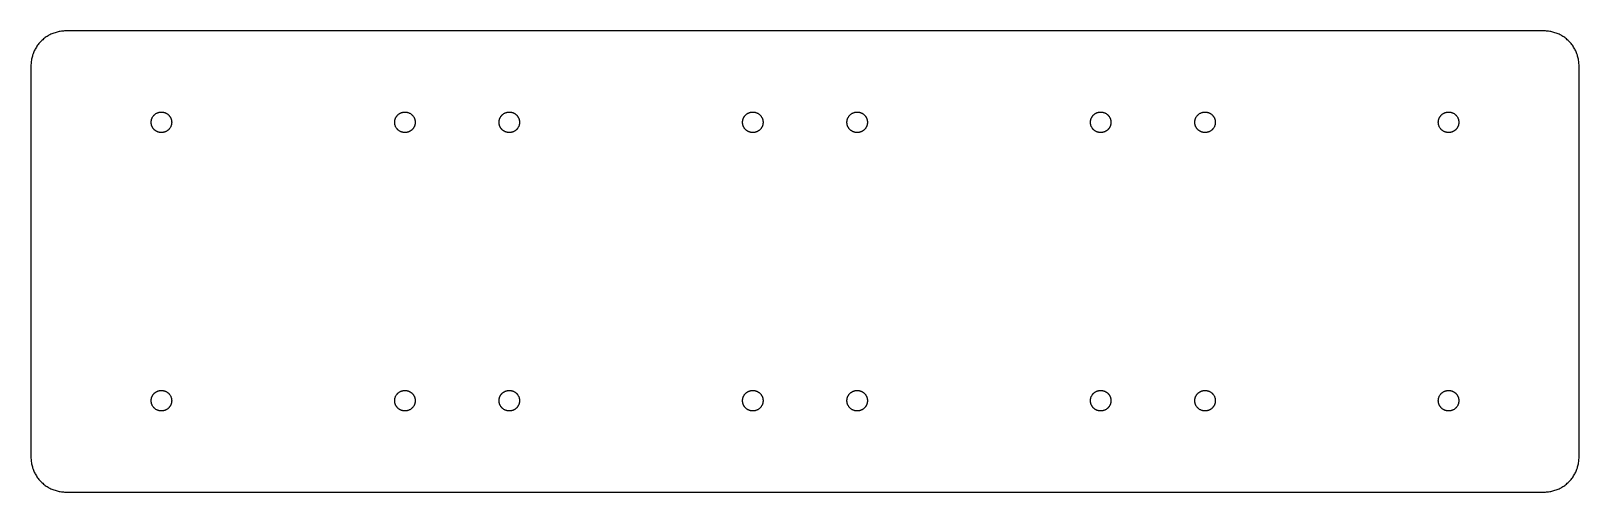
# Model space of a CAD drawing. Header units: metres. Extents: x -4.45 to 4.45, y -1.32 to 1.32.
import ezdxf

# ---------------------------------------------------------------- set-up
doc = ezdxf.new("R2010")
doc.units = ezdxf.units.M

msp = doc.modelspace()

# ---------------------------------------------------------------- linework, layer by layer
for p, q in [((-4.40802, 1.24757), (-4.41179, 1.24255)), ((-4.4041, 1.25247), (-4.40802, 1.24757)), ((-4.40001, 1.25725), (-4.4041, 1.25247)), ((-4.39578, 1.2619), (-4.40001, 1.25725)), ((-4.39142, 1.26642), (-4.39578, 1.2619)), ((-4.3869, 1.27078), (-4.39142, 1.26642)), ((-4.38225, 1.27501), (-4.3869, 1.27078)), ((-4.37747, 1.2791), (-4.38225, 1.27501)), ((-4.37257, 1.28302), (-4.37747, 1.2791)), ((-4.36755, 1.28679), (-4.37257, 1.28302)), ((-4.36241, 1.29041), (-4.36755, 1.28679)), ((-4.35716, 1.29385), (-4.36241, 1.29041)), ((-4.35181, 1.29713), (-4.35716, 1.29385)), ((-4.34634, 1.30025), (-4.35181, 1.29713)), ((-4.34079, 1.30319), (-4.34634, 1.30025)), ((-4.33514, 1.30595), (-4.34079, 1.30319)), ((-4.32942, 1.30855), (-4.33514, 1.30595)), ((-4.32362, 1.31094), (-4.32942, 1.30855)), ((-4.31773, 1.31317), (-4.32362, 1.31094)), ((-4.3118, 1.3152), (-4.31773, 1.31317)), ((-4.30579, 1.31705), (-4.3118, 1.3152)), ((-4.29973, 1.31871), (-4.30579, 1.31705)), ((-4.29362, 1.32018), (-4.29973, 1.31871)), ((-4.28748, 1.32146), (-4.29362, 1.32018)), ((-4.28128, 1.32253), (-4.28748, 1.32146)), ((-4.27505, 1.32341), (-4.28128, 1.32253)), ((-4.26881, 1.32411), (-4.27505, 1.32341)), ((-4.26256, 1.3246), (-4.26881, 1.32411)), ((-4.25627, 1.32489), (-4.26256, 1.3246)), ((-4.25, 1.325), (-4.25627, 1.32489)), ((4.25, 1.325), (-4.25, 1.325)), ((4.25627, 1.32489), (4.25, 1.325)), ((4.26256, 1.3246), (4.25627, 1.32489)), ((4.26881, 1.32411), (4.26256, 1.3246)), ((4.27505, 1.32341), (4.26881, 1.32411)), ((4.28128, 1.32253), (4.27505, 1.32341)), ((4.28748, 1.32146), (4.28128, 1.32253)), ((4.29362, 1.32018), (4.28748, 1.32146)), ((4.29973, 1.31871), (4.29362, 1.32018)), ((4.30579, 1.31705), (4.29973, 1.31871)), ((4.3118, 1.3152), (4.30579, 1.31705)), ((4.31773, 1.31317), (4.3118, 1.3152)), ((4.32362, 1.31094), (4.31773, 1.31317)), ((4.32942, 1.30855), (4.32362, 1.31094)), ((4.33514, 1.30595), (4.32942, 1.30855)), ((4.34079, 1.30319), (4.33514, 1.30595)), ((4.34634, 1.30025), (4.34079, 1.30319)), ((4.35181, 1.29713), (4.34634, 1.30025)), ((4.35716, 1.29385), (4.35181, 1.29713)), ((4.36241, 1.29041), (4.35716, 1.29385)), ((4.36755, 1.28679), (4.36241, 1.29041)), ((4.37257, 1.28302), (4.36755, 1.28679)), ((4.37747, 1.2791), (4.37257, 1.28302)), ((4.38225, 1.27501), (4.37747, 1.2791)), ((4.3869, 1.27078), (4.38225, 1.27501)), ((4.39142, 1.26642), (4.3869, 1.27078)), ((4.39578, 1.2619), (4.39142, 1.26642)), ((4.40001, 1.25725), (4.39578, 1.2619)), ((4.4041, 1.25247), (4.40001, 1.25725)), ((4.40802, 1.24757), (4.4041, 1.25247)), ((4.41179, 1.24255), (4.40802, 1.24757)), ((-4.44646, 1.16248), (-4.44753, 1.15628)), ((-4.44518, 1.16862), (-4.44646, 1.16248)), ((-4.44371, 1.17473), (-4.44518, 1.16862)), ((-4.44205, 1.18079), (-4.44371, 1.17473)), ((-4.4402, 1.1868), (-4.44205, 1.18079)), ((-4.43817, 1.19273), (-4.4402, 1.1868)), ((-4.43594, 1.19862), (-4.43817, 1.19273)), ((-4.43355, 1.20442), (-4.43594, 1.19862)), ((-4.43095, 1.21014), (-4.43355, 1.20442)), ((-4.42819, 1.21579), (-4.43095, 1.21014)), ((-4.42525, 1.22134), (-4.42819, 1.21579)), ((-4.42213, 1.22681), (-4.42525, 1.22134)), ((-4.41885, 1.23216), (-4.42213, 1.22681)), ((-4.41541, 1.23741), (-4.41885, 1.23216)), ((-4.41179, 1.24255), (-4.41541, 1.23741)), ((4.41541, 1.23741), (4.41179, 1.24255)), ((4.41885, 1.23216), (4.41541, 1.23741)), ((4.42213, 1.22681), (4.41885, 1.23216)), ((4.42525, 1.22134), (4.42213, 1.22681)), ((4.42819, 1.21579), (4.42525, 1.22134)), ((4.43095, 1.21014), (4.42819, 1.21579)), ((4.43355, 1.20442), (4.43095, 1.21014)), ((4.43594, 1.19862), (4.43355, 1.20442)), ((4.43817, 1.19273), (4.43594, 1.19862)), ((4.4402, 1.1868), (4.43817, 1.19273)), ((4.44205, 1.18079), (4.4402, 1.1868)), ((4.44371, 1.17473), (4.44205, 1.18079)), ((4.44518, 1.16862), (4.44371, 1.17473)), ((4.44646, 1.16248), (4.44518, 1.16862)), ((4.44753, 1.15628), (4.44646, 1.16248)), ((-4.44989, 1.13127), (-4.45, 1.125)), ((-4.45, 1.125), (-4.45, -1.125)), ((-4.4496, 1.13756), (-4.44989, 1.13127)), ((-4.44911, 1.14381), (-4.4496, 1.13756)), ((-4.44841, 1.15005), (-4.44911, 1.14381)), ((-4.44753, 1.15628), (-4.44841, 1.15005)), ((4.44841, 1.15005), (4.44753, 1.15628)), ((4.44911, 1.14381), (4.44841, 1.15005)), ((4.4496, 1.13756), (4.44911, 1.14381)), ((4.44989, 1.13127), (4.4496, 1.13756)), ((4.45, 1.125), (4.44989, 1.13127)), ((4.45, -1.125), (4.45, 1.125)), ((-3.75899, 0.799988), (-3.75896, 0.801849)), ((-3.75896, 0.801849), (-3.75888, 0.803696)), ((-3.75888, 0.803696), (-3.75873, 0.805542)), ((-3.75873, 0.805542), (-3.75853, 0.807388)), ((-3.75853, 0.807388), (-3.75827, 0.809219)), ((-3.75827, 0.809219), (-3.75795, 0.81105)), ((-3.75795, 0.81105), (-3.75757, 0.812866)), ((-3.75757, 0.812866), (-3.75714, 0.814667)), ((-3.75714, 0.814667), (-3.75665, 0.816452)), ((-3.75665, 0.816452), (-3.7561, 0.818222)), ((-3.7561, 0.818222), (-3.75551, 0.819977)), ((-3.75551, 0.819977), (-3.75485, 0.821716)), ((-3.75485, 0.821716), (-3.75414, 0.823425)), ((-3.75414, 0.823425), (-3.75337, 0.825119)), ((-3.75337, 0.825119), (-3.75256, 0.826782)), ((-3.75256, 0.826782), (-3.75169, 0.828415)), ((-3.75169, 0.828415), (-3.75078, 0.830032)), ((-3.75078, 0.830032), (-3.74879, 0.83316)), ((-3.74879, 0.83316), (-3.74773, 0.834671)), ((-3.74773, 0.834671), (-3.74661, 0.836151)), ((-3.74661, 0.836151), (-3.74545, 0.837601)), ((-3.74545, 0.837601), (-3.74425, 0.839005)), ((-3.74425, 0.839005), (-3.743, 0.840378)), ((-3.743, 0.840378), (-3.74171, 0.841705)), ((-3.74171, 0.841705), (-3.74039, 0.843002)), ((-3.74039, 0.843002), (-3.73901, 0.844254)), ((-3.73901, 0.844254), (-3.73759, 0.845459)), ((-3.73759, 0.845459), (-3.73616, 0.846619)), ((-3.73616, 0.846619), (-3.73315, 0.848785)), ((-3.73315, 0.848785), (-3.73161, 0.849808)), ((-3.73161, 0.849808), (-3.72841, 0.8517)), ((-3.72841, 0.8517), (-3.72511, 0.853378)), ((-3.72511, 0.853378), (-3.72342, 0.854141)), ((-3.72342, 0.854141), (-3.72171, 0.854843)), ((-3.72171, 0.854843), (-3.71823, 0.85611)), ((-3.71823, 0.85611), (-3.71645, 0.856644)), ((-3.71645, 0.856644), (-3.71466, 0.857132)), ((-3.71466, 0.857132), (-3.71286, 0.857574)), ((-3.71286, 0.857574), (-3.71104, 0.857941)), ((-3.71104, 0.857941), (-3.70923, 0.858261)), ((-3.70923, 0.858261), (-3.70738, 0.858521)), ((-3.70738, 0.858521), (-3.70555, 0.858734)), ((-3.70555, 0.858734), (-3.70369, 0.858871)), ((-3.70369, 0.858871), (-3.70184, 0.858963)), ((-3.70184, 0.858963), (-3.7, 0.858994)), ((-3.7, 0.858994), (-3.69814, 0.858963)), ((-3.69814, 0.858963), (-3.69629, 0.858871)), ((-3.69629, 0.858871), (-3.69444, 0.858734)), ((-3.69444, 0.858734), (-3.6926, 0.858521)), ((-3.6926, 0.858521), (-3.69077, 0.858261)), ((-3.69077, 0.858261), (-3.68893, 0.857941)), ((-3.68893, 0.857941), (-3.68712, 0.857574)), ((-3.68712, 0.857574), (-3.68532, 0.857132)), ((-3.68532, 0.857132), (-3.68353, 0.856644)), ((-3.68353, 0.856644), (-3.68176, 0.85611)), ((-3.68176, 0.85611), (-3.68001, 0.855499)), ((-3.68001, 0.855499), (-3.67827, 0.854843)), ((-3.67827, 0.854843), (-3.67656, 0.854141)), ((-3.67656, 0.854141), (-3.67487, 0.853378)), ((-3.67487, 0.853378), (-3.67157, 0.8517)), ((-3.67157, 0.8517), (-3.66995, 0.850769)), ((-3.66995, 0.850769), (-3.66838, 0.849808)), ((-3.66838, 0.849808), (-3.66682, 0.848785)), ((-3.66682, 0.848785), (-3.66383, 0.846619)), ((-3.66383, 0.846619), (-3.66238, 0.845459)), ((-3.66238, 0.845459), (-3.66098, 0.844254)), ((-3.66098, 0.844254), (-3.65961, 0.843002)), ((-3.65961, 0.843002), (-3.65698, 0.840378)), ((-3.65698, 0.840378), (-3.65573, 0.839005)), ((-3.65573, 0.839005), (-3.65453, 0.837601)), ((-3.65453, 0.837601), (-3.65337, 0.836151)), ((-3.65337, 0.836151), (-3.6512, 0.83316)), ((-3.6512, 0.83316), (-3.65018, 0.831604)), ((-3.65018, 0.831604), (-3.64922, 0.830032)), ((-3.64922, 0.830032), (-3.64828, 0.828415)), ((-3.64828, 0.828415), (-3.64661, 0.825119)), ((-3.64661, 0.825119), (-3.64584, 0.823425)), ((-3.64584, 0.823425), (-3.64514, 0.821716)), ((-3.64514, 0.821716), (-3.64449, 0.819977)), ((-3.64449, 0.819977), (-3.64388, 0.818222)), ((-3.64388, 0.818222), (-3.64334, 0.816452)), ((-3.64334, 0.816452), (-3.64285, 0.814667)), ((-3.64285, 0.814667), (-3.64241, 0.812866)), ((-3.64241, 0.812866), (-3.64204, 0.81105)), ((-3.64204, 0.81105), (-3.64172, 0.809219)), ((-3.64172, 0.809219), (-3.64146, 0.807388)), ((-3.64146, 0.807388), (-3.64125, 0.805542)), ((-3.64125, 0.805542), (-3.64111, 0.803696)), ((-3.64111, 0.803696), (-3.64102, 0.801849)), ((-3.64102, 0.801849), (-3.64099, 0.799988)), ((-2.35901, 0.799988), (-2.35898, 0.801849)), ((-2.35898, 0.801849), (-2.35889, 0.803696)), ((-2.35889, 0.803696), (-2.35875, 0.805542)), ((-2.35875, 0.805542), (-2.35854, 0.807388)), ((-2.35854, 0.807388), (-2.35828, 0.809219)), ((-2.35828, 0.809219), (-2.35796, 0.81105)), ((-2.35796, 0.81105), (-2.35759, 0.812866)), ((-2.35759, 0.812866), (-2.35715, 0.814667)), ((-2.35715, 0.814667), (-2.35666, 0.816452)), ((-2.35666, 0.816452), (-2.35612, 0.818222)), ((-2.35612, 0.818222), (-2.35551, 0.819977)), ((-2.35551, 0.819977), (-2.35486, 0.821716)), ((-2.35486, 0.821716), (-2.35416, 0.823425)), ((-2.35416, 0.823425), (-2.35339, 0.825119)), ((-2.35339, 0.825119), (-2.35172, 0.828415)), ((-2.35172, 0.828415), (-2.35078, 0.830032)), ((-2.35078, 0.830032), (-2.34982, 0.831604)), ((-2.34982, 0.831604), (-2.3488, 0.83316)), ((-2.3488, 0.83316), (-2.34663, 0.836151)), ((-2.34663, 0.836151), (-2.34547, 0.837601)), ((-2.34547, 0.837601), (-2.34427, 0.839005)), ((-2.34427, 0.839005), (-2.34302, 0.840378)), ((-2.34302, 0.840378), (-2.34039, 0.843002)), ((-2.34039, 0.843002), (-2.33902, 0.844254)), ((-2.33902, 0.844254), (-2.33762, 0.845459)), ((-2.33762, 0.845459), (-2.33617, 0.846619)), ((-2.33617, 0.846619), (-2.33318, 0.848785)), ((-2.33318, 0.848785), (-2.33162, 0.849808)), ((-2.33162, 0.849808), (-2.33005, 0.850769)), ((-2.33005, 0.850769), (-2.32843, 0.8517)), ((-2.32843, 0.8517), (-2.32513, 0.853378)), ((-2.32513, 0.853378), (-2.32344, 0.854141)), ((-2.32344, 0.854141), (-2.32173, 0.854843)), ((-2.32173, 0.854843), (-2.31999, 0.855499)), ((-2.31999, 0.855499), (-2.31824, 0.85611)), ((-2.31824, 0.85611), (-2.31647, 0.856644)), ((-2.31647, 0.856644), (-2.31468, 0.857132)), ((-2.31468, 0.857132), (-2.31288, 0.857574)), ((-2.31288, 0.857574), (-2.31107, 0.857941)), ((-2.31107, 0.857941), (-2.30923, 0.858261)), ((-2.30923, 0.858261), (-2.3074, 0.858521)), ((-2.3074, 0.858521), (-2.30556, 0.858734)), ((-2.30556, 0.858734), (-2.30371, 0.858871)), ((-2.30371, 0.858871), (-2.30186, 0.858963)), ((-2.30186, 0.858963), (-2.3, 0.858994)), ((-2.3, 0.858994), (-2.29816, 0.858963)), ((-2.29816, 0.858963), (-2.29631, 0.858871)), ((-2.29631, 0.858871), (-2.29445, 0.858734)), ((-2.29445, 0.858734), (-2.29262, 0.858521)), ((-2.29262, 0.858521), (-2.29077, 0.858261)), ((-2.29077, 0.858261), (-2.28896, 0.857941)), ((-2.28896, 0.857941), (-2.28714, 0.857574)), ((-2.28714, 0.857574), (-2.28534, 0.857132)), ((-2.28534, 0.857132), (-2.28355, 0.856644)), ((-2.28355, 0.856644), (-2.28177, 0.85611)), ((-2.28177, 0.85611), (-2.27829, 0.854843)), ((-2.27829, 0.854843), (-2.27658, 0.854141)), ((-2.27658, 0.854141), (-2.27489, 0.853378)), ((-2.27489, 0.853378), (-2.27159, 0.8517)), ((-2.27159, 0.8517), (-2.26839, 0.849808)), ((-2.26839, 0.849808), (-2.26685, 0.848785)), ((-2.26685, 0.848785), (-2.26384, 0.846619)), ((-2.26384, 0.846619), (-2.26241, 0.845459)), ((-2.26241, 0.845459), (-2.26099, 0.844254)), ((-2.26099, 0.844254), (-2.25961, 0.843002)), ((-2.25961, 0.843002), (-2.25829, 0.841705)), ((-2.25829, 0.841705), (-2.257, 0.840378)), ((-2.257, 0.840378), (-2.25575, 0.839005)), ((-2.25575, 0.839005), (-2.25455, 0.837601)), ((-2.25455, 0.837601), (-2.25339, 0.836151)), ((-2.25339, 0.836151), (-2.25227, 0.834671)), ((-2.25227, 0.834671), (-2.25121, 0.83316)), ((-2.25121, 0.83316), (-2.24922, 0.830032)), ((-2.24922, 0.830032), (-2.24831, 0.828415)), ((-2.24831, 0.828415), (-2.24744, 0.826782)), ((-2.24744, 0.826782), (-2.24663, 0.825119)), ((-2.24663, 0.825119), (-2.24586, 0.823425)), ((-2.24586, 0.823425), (-2.24515, 0.821716)), ((-2.24515, 0.821716), (-2.24449, 0.819977)), ((-2.24449, 0.819977), (-2.2439, 0.818222)), ((-2.2439, 0.818222), (-2.24335, 0.816452)), ((-2.24335, 0.816452), (-2.24286, 0.814667)), ((-2.24286, 0.814667), (-2.24243, 0.812866)), ((-2.24243, 0.812866), (-2.24205, 0.81105)), ((-2.24205, 0.81105), (-2.24173, 0.809219)), ((-2.24173, 0.809219), (-2.24147, 0.807388)), ((-2.24147, 0.807388), (-2.24127, 0.805542)), ((-2.24127, 0.805542), (-2.24112, 0.803696)), ((-2.24112, 0.803696), (-2.24104, 0.801849)), ((-2.24104, 0.801849), (-2.24101, 0.799988)), ((-1.75899, 0.799988), (-1.75896, 0.801849)), ((-1.75896, 0.801849), (-1.75888, 0.803696)), ((-1.75888, 0.803696), (-1.75873, 0.805542)), ((-1.75873, 0.805542), (-1.75853, 0.807388)), ((-1.75853, 0.807388), (-1.75827, 0.809219)), ((-1.75827, 0.809219), (-1.75795, 0.81105)), ((-1.75795, 0.81105), (-1.75757, 0.812866)), ((-1.75757, 0.812866), (-1.75714, 0.814667)), ((-1.75714, 0.814667), (-1.75665, 0.816452)), ((-1.75665, 0.816452), (-1.7561, 0.818222)), ((-1.7561, 0.818222), (-1.75551, 0.819977)), ((-1.75551, 0.819977), (-1.75485, 0.821716)), ((-1.75485, 0.821716), (-1.75414, 0.823425)), ((-1.75414, 0.823425), (-1.75337, 0.825119)), ((-1.75337, 0.825119), (-1.75256, 0.826782)), ((-1.75256, 0.826782), (-1.75169, 0.828415)), ((-1.75169, 0.828415), (-1.75078, 0.830032)), ((-1.75078, 0.830032), (-1.74879, 0.83316)), ((-1.74879, 0.83316), (-1.74773, 0.834671)), ((-1.74773, 0.834671), (-1.74661, 0.836151)), ((-1.74661, 0.836151), (-1.74545, 0.837601)), ((-1.74545, 0.837601), (-1.74425, 0.839005)), ((-1.74425, 0.839005), (-1.743, 0.840378)), ((-1.743, 0.840378), (-1.74171, 0.841705)), ((-1.74171, 0.841705), (-1.74039, 0.843002)), ((-1.74039, 0.843002), (-1.73901, 0.844254)), ((-1.73901, 0.844254), (-1.73759, 0.845459)), ((-1.73759, 0.845459), (-1.73616, 0.846619)), ((-1.73616, 0.846619), (-1.73315, 0.848785)), ((-1.73315, 0.848785), (-1.73161, 0.849808)), ((-1.73161, 0.849808), (-1.72841, 0.8517)), ((-1.72841, 0.8517), (-1.72511, 0.853378)), ((-1.72511, 0.853378), (-1.72342, 0.854141)), ((-1.72342, 0.854141), (-1.72171, 0.854843)), ((-1.72171, 0.854843), (-1.71823, 0.85611)), ((-1.71823, 0.85611), (-1.71645, 0.856644)), ((-1.71645, 0.856644), (-1.71466, 0.857132)), ((-1.71466, 0.857132), (-1.71286, 0.857574)), ((-1.71286, 0.857574), (-1.71104, 0.857941)), ((-1.71104, 0.857941), (-1.70923, 0.858261)), ((-1.70923, 0.858261), (-1.70738, 0.858521)), ((-1.70738, 0.858521), (-1.70555, 0.858734)), ((-1.70555, 0.858734), (-1.70369, 0.858871)), ((-1.70369, 0.858871), (-1.70184, 0.858963)), ((-1.70184, 0.858963), (-1.7, 0.858994)), ((-1.7, 0.858994), (-1.69814, 0.858963)), ((-1.69814, 0.858963), (-1.69629, 0.858871)), ((-1.69629, 0.858871), (-1.69444, 0.858734)), ((-1.69444, 0.858734), (-1.6926, 0.858521)), ((-1.6926, 0.858521), (-1.69077, 0.858261)), ((-1.69077, 0.858261), (-1.68893, 0.857941)), ((-1.68893, 0.857941), (-1.68712, 0.857574)), ((-1.68712, 0.857574), (-1.68532, 0.857132)), ((-1.68532, 0.857132), (-1.68353, 0.856644)), ((-1.68353, 0.856644), (-1.68176, 0.85611)), ((-1.68176, 0.85611), (-1.68001, 0.855499)), ((-1.68001, 0.855499), (-1.67827, 0.854843)), ((-1.67827, 0.854843), (-1.67656, 0.854141)), ((-1.67656, 0.854141), (-1.67487, 0.853378)), ((-1.67487, 0.853378), (-1.67157, 0.8517)), ((-1.67157, 0.8517), (-1.66995, 0.850769)), ((-1.66995, 0.850769), (-1.66838, 0.849808)), ((-1.66838, 0.849808), (-1.66682, 0.848785)), ((-1.66682, 0.848785), (-1.66383, 0.846619)), ((-1.66383, 0.846619), (-1.66238, 0.845459)), ((-1.66238, 0.845459), (-1.66098, 0.844254)), ((-1.66098, 0.844254), (-1.65961, 0.843002)), ((-1.65961, 0.843002), (-1.65698, 0.840378)), ((-1.65698, 0.840378), (-1.65573, 0.839005)), ((-1.65573, 0.839005), (-1.65453, 0.837601)), ((-1.65453, 0.837601), (-1.65337, 0.836151)), ((-1.65337, 0.836151), (-1.6512, 0.83316)), ((-1.6512, 0.83316), (-1.65018, 0.831604)), ((-1.65018, 0.831604), (-1.64922, 0.830032)), ((-1.64922, 0.830032), (-1.64828, 0.828415)), ((-1.64828, 0.828415), (-1.64661, 0.825119)), ((-1.64661, 0.825119), (-1.64584, 0.823425)), ((-1.64584, 0.823425), (-1.64514, 0.821716)), ((-1.64514, 0.821716), (-1.64449, 0.819977)), ((-1.64449, 0.819977), (-1.64388, 0.818222)), ((-1.64388, 0.818222), (-1.64334, 0.816452)), ((-1.64334, 0.816452), (-1.64285, 0.814667)), ((-1.64285, 0.814667), (-1.64241, 0.812866)), ((-1.64241, 0.812866), (-1.64204, 0.81105)), ((-1.64204, 0.81105), (-1.64172, 0.809219)), ((-1.64172, 0.809219), (-1.64146, 0.807388)), ((-1.64146, 0.807388), (-1.64125, 0.805542)), ((-1.64125, 0.805542), (-1.64111, 0.803696)), ((-1.64111, 0.803696), (-1.64102, 0.801849)), ((-1.64102, 0.801849), (-1.64099, 0.799988)), ((-0.359009, 0.799988), (-0.358978, 0.801849)), ((-0.358978, 0.801849), (-0.358887, 0.803696)), ((-0.358887, 0.803696), (-0.358749, 0.805542)), ((-0.358749, 0.805542), (-0.358536, 0.807388)), ((-0.358536, 0.807388), (-0.358276, 0.809219)), ((-0.358276, 0.809219), (-0.357956, 0.81105)), ((-0.357956, 0.81105), (-0.35759, 0.812866)), ((-0.35759, 0.812866), (-0.357147, 0.814667)), ((-0.357147, 0.814667), (-0.356659, 0.816452)), ((-0.356659, 0.816452), (-0.356125, 0.818222)), ((-0.356125, 0.818222), (-0.355515, 0.819977)), ((-0.355515, 0.819977), (-0.354858, 0.821716)), ((-0.354858, 0.821716), (-0.354156, 0.823425)), ((-0.354156, 0.823425), (-0.353394, 0.825119)), ((-0.353394, 0.825119), (-0.351715, 0.828415)), ((-0.351715, 0.828415), (-0.350784, 0.830032)), ((-0.350784, 0.830032), (-0.349823, 0.831604)), ((-0.349823, 0.831604), (-0.348801, 0.83316)), ((-0.348801, 0.83316), (-0.346634, 0.836151)), ((-0.346634, 0.836151), (-0.345474, 0.837601)), ((-0.345474, 0.837601), (-0.344269, 0.839005)), ((-0.344269, 0.839005), (-0.343018, 0.840378)), ((-0.343018, 0.840378), (-0.340393, 0.843002)), ((-0.340393, 0.843002), (-0.33902, 0.844254)), ((-0.33902, 0.844254), (-0.337616, 0.845459)), ((-0.337616, 0.845459), (-0.336166, 0.846619)), ((-0.336166, 0.846619), (-0.333176, 0.848785)), ((-0.333176, 0.848785), (-0.331619, 0.849808)), ((-0.331619, 0.849808), (-0.330048, 0.850769)), ((-0.330048, 0.850769), (-0.32843, 0.8517)), ((-0.32843, 0.8517), (-0.325134, 0.853378)), ((-0.325134, 0.853378), (-0.323441, 0.854141)), ((-0.323441, 0.854141), (-0.321732, 0.854843)), ((-0.321732, 0.854843), (-0.319992, 0.855499)), ((-0.319992, 0.855499), (-0.318237, 0.85611)), ((-0.318237, 0.85611), (-0.316467, 0.856644)), ((-0.316467, 0.856644), (-0.314682, 0.857132)), ((-0.314682, 0.857132), (-0.312881, 0.857574)), ((-0.312881, 0.857574), (-0.311066, 0.857941)), ((-0.311066, 0.857941), (-0.309235, 0.858261)), ((-0.309235, 0.858261), (-0.307404, 0.858521)), ((-0.307404, 0.858521), (-0.305557, 0.858734)), ((-0.305557, 0.858734), (-0.303711, 0.858871)), ((-0.303711, 0.858871), (-0.301865, 0.858963)), ((-0.301865, 0.858963), (-0.300003, 0.858994)), ((-0.300003, 0.858994), (-0.298157, 0.858963)), ((-0.298157, 0.858963), (-0.29631, 0.858871)), ((-0.29631, 0.858871), (-0.294449, 0.858734)), ((-0.294449, 0.858734), (-0.292618, 0.858521)), ((-0.292618, 0.858521), (-0.290771, 0.858261)), ((-0.290771, 0.858261), (-0.288956, 0.857941)), ((-0.288956, 0.857941), (-0.28714, 0.857574)), ((-0.28714, 0.857574), (-0.285339, 0.857132)), ((-0.285339, 0.857132), (-0.283554, 0.856644)), ((-0.283554, 0.856644), (-0.281769, 0.85611)), ((-0.281769, 0.85611), (-0.27829, 0.854843)), ((-0.27829, 0.854843), (-0.276581, 0.854141)), ((-0.276581, 0.854141), (-0.274887, 0.853378)), ((-0.274887, 0.853378), (-0.271591, 0.8517)), ((-0.271591, 0.8517), (-0.268387, 0.849808)), ((-0.268387, 0.849808), (-0.266846, 0.848785)), ((-0.266846, 0.848785), (-0.26384, 0.846619)), ((-0.26384, 0.846619), (-0.262405, 0.845459)), ((-0.262405, 0.845459), (-0.260986, 0.844254)), ((-0.260986, 0.844254), (-0.259613, 0.843002)), ((-0.259613, 0.843002), (-0.258286, 0.841705)), ((-0.258286, 0.841705), (-0.257004, 0.840378)), ((-0.257004, 0.840378), (-0.255753, 0.839005)), ((-0.255753, 0.839005), (-0.254547, 0.837601)), ((-0.254547, 0.837601), (-0.253387, 0.836151)), ((-0.253387, 0.836151), (-0.252274, 0.834671)), ((-0.252274, 0.834671), (-0.251205, 0.83316)), ((-0.251205, 0.83316), (-0.249222, 0.830032)), ((-0.249222, 0.830032), (-0.248306, 0.828415)), ((-0.248306, 0.828415), (-0.247437, 0.826782)), ((-0.247437, 0.826782), (-0.246628, 0.825119)), ((-0.246628, 0.825119), (-0.245865, 0.823425)), ((-0.245865, 0.823425), (-0.245148, 0.821716)), ((-0.245148, 0.821716), (-0.244492, 0.819977)), ((-0.244492, 0.819977), (-0.243896, 0.818222)), ((-0.243896, 0.818222), (-0.243347, 0.816452)), ((-0.243347, 0.816452), (-0.242859, 0.814667)), ((-0.242859, 0.814667), (-0.242432, 0.812866)), ((-0.242432, 0.812866), (-0.24205, 0.81105)), ((-0.24205, 0.81105), (-0.24173, 0.809219)), ((-0.24173, 0.809219), (-0.24147, 0.807388)), ((-0.24147, 0.807388), (-0.241272, 0.805542)), ((-0.241272, 0.805542), (-0.241119, 0.803696)), ((-0.241119, 0.803696), (-0.241043, 0.801849)), ((-0.241043, 0.801849), (-0.241013, 0.799988)), ((0.241013, 0.799988), (0.241043, 0.801849)), ((0.241043, 0.801849), (0.241119, 0.803696)), ((0.241119, 0.803696), (0.241272, 0.805542)), ((0.241272, 0.805542), (0.24147, 0.807388)), ((0.24147, 0.807388), (0.24173, 0.809219)), ((0.24173, 0.809219), (0.24205, 0.81105)), ((0.24205, 0.81105), (0.242432, 0.812866)), ((0.242432, 0.812866), (0.242859, 0.814667)), ((0.242859, 0.814667), (0.243347, 0.816452)), ((0.243347, 0.816452), (0.243896, 0.818222)), ((0.243896, 0.818222), (0.244492, 0.819977)), ((0.244492, 0.819977), (0.245148, 0.821716)), ((0.245148, 0.821716), (0.245865, 0.823425)), ((0.245865, 0.823425), (0.246628, 0.825119)), ((0.246628, 0.825119), (0.247437, 0.826782)), ((0.247437, 0.826782), (0.248306, 0.828415)), ((0.248306, 0.828415), (0.249222, 0.830032)), ((0.249222, 0.830032), (0.251205, 0.83316)), ((0.251205, 0.83316), (0.252274, 0.834671)), ((0.252274, 0.834671), (0.253387, 0.836151)), ((0.253387, 0.836151), (0.254547, 0.837601)), ((0.254547, 0.837601), (0.255753, 0.839005)), ((0.255753, 0.839005), (0.257004, 0.840378)), ((0.257004, 0.840378), (0.258286, 0.841705)), ((0.258286, 0.841705), (0.259613, 0.843002)), ((0.259613, 0.843002), (0.260986, 0.844254)), ((0.260986, 0.844254), (0.262405, 0.845459)), ((0.262405, 0.845459), (0.26384, 0.846619)), ((0.26384, 0.846619), (0.266846, 0.848785)), ((0.266846, 0.848785), (0.268387, 0.849808)), ((0.268387, 0.849808), (0.271591, 0.8517)), ((0.271591, 0.8517), (0.274887, 0.853378)), ((0.274887, 0.853378), (0.276581, 0.854141)), ((0.276581, 0.854141), (0.27829, 0.854843)), ((0.27829, 0.854843), (0.281769, 0.85611)), ((0.281769, 0.85611), (0.283554, 0.856644)), ((0.283554, 0.856644), (0.285339, 0.857132)), ((0.285339, 0.857132), (0.28714, 0.857574)), ((0.28714, 0.857574), (0.288956, 0.857941)), ((0.288956, 0.857941), (0.290771, 0.858261)), ((0.290771, 0.858261), (0.292618, 0.858521)), ((0.292618, 0.858521), (0.294449, 0.858734)), ((0.294449, 0.858734), (0.29631, 0.858871)), ((0.29631, 0.858871), (0.298157, 0.858963)), ((0.298157, 0.858963), (0.300003, 0.858994)), ((0.300003, 0.858994), (0.301865, 0.858963)), ((0.301865, 0.858963), (0.303711, 0.858871)), ((0.303711, 0.858871), (0.305557, 0.858734)), ((0.305557, 0.858734), (0.307404, 0.858521)), ((0.307404, 0.858521), (0.309235, 0.858261)), ((0.309235, 0.858261), (0.311066, 0.857941)), ((0.311066, 0.857941), (0.312881, 0.857574)), ((0.312881, 0.857574), (0.314682, 0.857132)), ((0.314682, 0.857132), (0.316467, 0.856644)), ((0.316467, 0.856644), (0.318237, 0.85611)), ((0.318237, 0.85611), (0.319992, 0.855499)), ((0.319992, 0.855499), (0.321732, 0.854843)), ((0.321732, 0.854843), (0.323441, 0.854141)), ((0.323441, 0.854141), (0.325134, 0.853378)), ((0.325134, 0.853378), (0.32843, 0.8517)), ((0.32843, 0.8517), (0.330048, 0.850769)), ((0.330048, 0.850769), (0.331619, 0.849808)), ((0.331619, 0.849808), (0.333176, 0.848785)), ((0.333176, 0.848785), (0.336166, 0.846619)), ((0.336166, 0.846619), (0.337616, 0.845459)), ((0.337616, 0.845459), (0.33902, 0.844254)), ((0.33902, 0.844254), (0.340393, 0.843002)), ((0.340393, 0.843002), (0.343018, 0.840378)), ((0.343018, 0.840378), (0.344269, 0.839005)), ((0.344269, 0.839005), (0.345474, 0.837601)), ((0.345474, 0.837601), (0.346634, 0.836151)), ((0.346634, 0.836151), (0.348801, 0.83316)), ((0.348801, 0.83316), (0.349823, 0.831604)), ((0.349823, 0.831604), (0.350784, 0.830032)), ((0.350784, 0.830032), (0.351715, 0.828415)), ((0.351715, 0.828415), (0.353394, 0.825119)), ((0.353394, 0.825119), (0.354156, 0.823425)), ((0.354156, 0.823425), (0.354858, 0.821716)), ((0.354858, 0.821716), (0.355515, 0.819977)), ((0.355515, 0.819977), (0.356125, 0.818222)), ((0.356125, 0.818222), (0.356659, 0.816452)), ((0.356659, 0.816452), (0.357147, 0.814667)), ((0.357147, 0.814667), (0.35759, 0.812866)), ((0.35759, 0.812866), (0.357956, 0.81105)), ((0.357956, 0.81105), (0.358276, 0.809219)), ((0.358276, 0.809219), (0.358536, 0.807388)), ((0.358536, 0.807388), (0.358749, 0.805542)), ((0.358749, 0.805542), (0.358887, 0.803696)), ((0.358887, 0.803696), (0.358978, 0.801849)), ((0.358978, 0.801849), (0.359009, 0.799988)), ((1.64099, 0.799988), (1.64102, 0.801849)), ((1.64102, 0.801849), (1.64111, 0.803696)), ((1.64111, 0.803696), (1.64125, 0.805542)), ((1.64125, 0.805542), (1.64146, 0.807388)), ((1.64146, 0.807388), (1.64172, 0.809219)), ((1.64172, 0.809219), (1.64204, 0.81105)), ((1.64204, 0.81105), (1.64241, 0.812866)), ((1.64241, 0.812866), (1.64285, 0.814667)), ((1.64285, 0.814667), (1.64334, 0.816452)), ((1.64334, 0.816452), (1.64388, 0.818222)), ((1.64388, 0.818222), (1.64449, 0.819977)), ((1.64449, 0.819977), (1.64514, 0.821716)), ((1.64514, 0.821716), (1.64584, 0.823425)), ((1.64584, 0.823425), (1.64661, 0.825119)), ((1.64661, 0.825119), (1.64828, 0.828415)), ((1.64828, 0.828415), (1.64922, 0.830032)), ((1.64922, 0.830032), (1.65018, 0.831604)), ((1.65018, 0.831604), (1.6512, 0.83316)), ((1.6512, 0.83316), (1.65337, 0.836151)), ((1.65337, 0.836151), (1.65453, 0.837601)), ((1.65453, 0.837601), (1.65573, 0.839005)), ((1.65573, 0.839005), (1.65698, 0.840378)), ((1.65698, 0.840378), (1.65961, 0.843002)), ((1.65961, 0.843002), (1.66098, 0.844254)), ((1.66098, 0.844254), (1.66238, 0.845459)), ((1.66238, 0.845459), (1.66383, 0.846619)), ((1.66383, 0.846619), (1.66682, 0.848785)), ((1.66682, 0.848785), (1.66838, 0.849808)), ((1.66838, 0.849808), (1.66995, 0.850769)), ((1.66995, 0.850769), (1.67157, 0.8517)), ((1.67157, 0.8517), (1.67487, 0.853378)), ((1.67487, 0.853378), (1.67656, 0.854141)), ((1.67656, 0.854141), (1.67827, 0.854843)), ((1.67827, 0.854843), (1.68001, 0.855499)), ((1.68001, 0.855499), (1.68176, 0.85611)), ((1.68176, 0.85611), (1.68353, 0.856644)), ((1.68353, 0.856644), (1.68532, 0.857132)), ((1.68532, 0.857132), (1.68712, 0.857574)), ((1.68712, 0.857574), (1.68893, 0.857941)), ((1.68893, 0.857941), (1.69077, 0.858261)), ((1.69077, 0.858261), (1.6926, 0.858521)), ((1.6926, 0.858521), (1.69444, 0.858734)), ((1.69444, 0.858734), (1.69629, 0.858871)), ((1.69629, 0.858871), (1.69814, 0.858963)), ((1.69814, 0.858963), (1.7, 0.858994)), ((1.7, 0.858994), (1.70184, 0.858963)), ((1.70184, 0.858963), (1.70369, 0.858871)), ((1.70369, 0.858871), (1.70555, 0.858734)), ((1.70555, 0.858734), (1.70738, 0.858521)), ((1.70738, 0.858521), (1.70923, 0.858261)), ((1.70923, 0.858261), (1.71104, 0.857941)), ((1.71104, 0.857941), (1.71286, 0.857574)), ((1.71286, 0.857574), (1.71466, 0.857132)), ((1.71466, 0.857132), (1.71645, 0.856644)), ((1.71645, 0.856644), (1.71823, 0.85611)), ((1.71823, 0.85611), (1.72171, 0.854843)), ((1.72171, 0.854843), (1.72342, 0.854141)), ((1.72342, 0.854141), (1.72511, 0.853378)), ((1.72511, 0.853378), (1.72841, 0.8517)), ((1.72841, 0.8517), (1.73161, 0.849808)), ((1.73161, 0.849808), (1.73315, 0.848785)), ((1.73315, 0.848785), (1.73616, 0.846619)), ((1.73616, 0.846619), (1.73759, 0.845459)), ((1.73759, 0.845459), (1.73901, 0.844254)), ((1.73901, 0.844254), (1.74039, 0.843002)), ((1.74039, 0.843002), (1.74171, 0.841705)), ((1.74171, 0.841705), (1.743, 0.840378)), ((1.743, 0.840378), (1.74425, 0.839005)), ((1.74425, 0.839005), (1.74545, 0.837601)), ((1.74545, 0.837601), (1.74661, 0.836151)), ((1.74661, 0.836151), (1.74773, 0.834671)), ((1.74773, 0.834671), (1.74879, 0.83316)), ((1.74879, 0.83316), (1.75078, 0.830032)), ((1.75078, 0.830032), (1.75169, 0.828415)), ((1.75169, 0.828415), (1.75256, 0.826782)), ((1.75256, 0.826782), (1.75337, 0.825119)), ((1.75337, 0.825119), (1.75414, 0.823425)), ((1.75414, 0.823425), (1.75485, 0.821716)), ((1.75485, 0.821716), (1.75551, 0.819977)), ((1.75551, 0.819977), (1.7561, 0.818222)), ((1.7561, 0.818222), (1.75665, 0.816452)), ((1.75665, 0.816452), (1.75714, 0.814667)), ((1.75714, 0.814667), (1.75757, 0.812866)), ((1.75757, 0.812866), (1.75795, 0.81105)), ((1.75795, 0.81105), (1.75827, 0.809219)), ((1.75827, 0.809219), (1.75853, 0.807388)), ((1.75853, 0.807388), (1.75873, 0.805542)), ((1.75873, 0.805542), (1.75888, 0.803696)), ((1.75888, 0.803696), (1.75896, 0.801849)), ((1.75896, 0.801849), (1.75899, 0.799988)), ((2.24101, 0.799988), (2.24104, 0.801849)), ((2.24104, 0.801849), (2.24112, 0.803696)), ((2.24112, 0.803696), (2.24127, 0.805542)), ((2.24127, 0.805542), (2.24147, 0.807388)), ((2.24147, 0.807388), (2.24173, 0.809219)), ((2.24173, 0.809219), (2.24205, 0.81105)), ((2.24205, 0.81105), (2.24243, 0.812866)), ((2.24243, 0.812866), (2.24286, 0.814667)), ((2.24286, 0.814667), (2.24335, 0.816452)), ((2.24335, 0.816452), (2.2439, 0.818222)), ((2.2439, 0.818222), (2.24449, 0.819977)), ((2.24449, 0.819977), (2.24515, 0.821716)), ((2.24515, 0.821716), (2.24586, 0.823425)), ((2.24586, 0.823425), (2.24663, 0.825119)), ((2.24663, 0.825119), (2.24744, 0.826782)), ((2.24744, 0.826782), (2.24831, 0.828415)), ((2.24831, 0.828415), (2.24922, 0.830032)), ((2.24922, 0.830032), (2.25121, 0.83316)), ((2.25121, 0.83316), (2.25227, 0.834671)), ((2.25227, 0.834671), (2.25339, 0.836151)), ((2.25339, 0.836151), (2.25455, 0.837601)), ((2.25455, 0.837601), (2.25575, 0.839005)), ((2.25575, 0.839005), (2.257, 0.840378)), ((2.257, 0.840378), (2.25829, 0.841705)), ((2.25829, 0.841705), (2.25961, 0.843002)), ((2.25961, 0.843002), (2.26099, 0.844254)), ((2.26099, 0.844254), (2.26241, 0.845459)), ((2.26241, 0.845459), (2.26384, 0.846619)), ((2.26384, 0.846619), (2.26685, 0.848785)), ((2.26685, 0.848785), (2.26839, 0.849808)), ((2.26839, 0.849808), (2.27159, 0.8517)), ((2.27159, 0.8517), (2.27489, 0.853378)), ((2.27489, 0.853378), (2.27658, 0.854141)), ((2.27658, 0.854141), (2.27829, 0.854843)), ((2.27829, 0.854843), (2.28177, 0.85611)), ((2.28177, 0.85611), (2.28355, 0.856644)), ((2.28355, 0.856644), (2.28534, 0.857132)), ((2.28534, 0.857132), (2.28714, 0.857574)), ((2.28714, 0.857574), (2.28896, 0.857941)), ((2.28896, 0.857941), (2.29077, 0.858261)), ((2.29077, 0.858261), (2.29262, 0.858521)), ((2.29262, 0.858521), (2.29445, 0.858734)), ((2.29445, 0.858734), (2.29631, 0.858871)), ((2.29631, 0.858871), (2.29816, 0.858963)), ((2.29816, 0.858963), (2.3, 0.858994)), ((2.3, 0.858994), (2.30186, 0.858963)), ((2.30186, 0.858963), (2.30371, 0.858871)), ((2.30371, 0.858871), (2.30556, 0.858734)), ((2.30556, 0.858734), (2.3074, 0.858521)), ((2.3074, 0.858521), (2.30923, 0.858261)), ((2.30923, 0.858261), (2.31107, 0.857941)), ((2.31107, 0.857941), (2.31288, 0.857574)), ((2.31288, 0.857574), (2.31468, 0.857132)), ((2.31468, 0.857132), (2.31647, 0.856644)), ((2.31647, 0.856644), (2.31824, 0.85611)), ((2.31824, 0.85611), (2.31999, 0.855499)), ((2.31999, 0.855499), (2.32173, 0.854843)), ((2.32173, 0.854843), (2.32344, 0.854141)), ((2.32344, 0.854141), (2.32513, 0.853378)), ((2.32513, 0.853378), (2.32843, 0.8517)), ((2.32843, 0.8517), (2.33005, 0.850769)), ((2.33005, 0.850769), (2.33162, 0.849808)), ((2.33162, 0.849808), (2.33318, 0.848785)), ((2.33318, 0.848785), (2.33617, 0.846619)), ((2.33617, 0.846619), (2.33762, 0.845459)), ((2.33762, 0.845459), (2.33902, 0.844254)), ((2.33902, 0.844254), (2.34039, 0.843002)), ((2.34039, 0.843002), (2.34302, 0.840378)), ((2.34302, 0.840378), (2.34427, 0.839005)), ((2.34427, 0.839005), (2.34547, 0.837601)), ((2.34547, 0.837601), (2.34663, 0.836151)), ((2.34663, 0.836151), (2.3488, 0.83316)), ((2.3488, 0.83316), (2.34982, 0.831604)), ((2.34982, 0.831604), (2.35078, 0.830032)), ((2.35078, 0.830032), (2.35172, 0.828415)), ((2.35172, 0.828415), (2.35339, 0.825119)), ((2.35339, 0.825119), (2.35416, 0.823425)), ((2.35416, 0.823425), (2.35486, 0.821716)), ((2.35486, 0.821716), (2.35551, 0.819977)), ((2.35551, 0.819977), (2.35612, 0.818222)), ((2.35612, 0.818222), (2.35666, 0.816452)), ((2.35666, 0.816452), (2.35715, 0.814667)), ((2.35715, 0.814667), (2.35759, 0.812866)), ((2.35759, 0.812866), (2.35796, 0.81105)), ((2.35796, 0.81105), (2.35828, 0.809219)), ((2.35828, 0.809219), (2.35854, 0.807388)), ((2.35854, 0.807388), (2.35875, 0.805542)), ((2.35875, 0.805542), (2.35889, 0.803696)), ((2.35889, 0.803696), (2.35898, 0.801849)), ((2.35898, 0.801849), (2.35901, 0.799988)), ((3.64099, 0.799988), (3.64102, 0.801849)), ((3.64102, 0.801849), (3.64111, 0.803696)), ((3.64111, 0.803696), (3.64125, 0.805542)), ((3.64125, 0.805542), (3.64146, 0.807388)), ((3.64146, 0.807388), (3.64172, 0.809219)), ((3.64172, 0.809219), (3.64204, 0.81105)), ((3.64204, 0.81105), (3.64241, 0.812866)), ((3.64241, 0.812866), (3.64285, 0.814667)), ((3.64285, 0.814667), (3.64334, 0.816452)), ((3.64334, 0.816452), (3.64388, 0.818222)), ((3.64388, 0.818222), (3.64449, 0.819977)), ((3.64449, 0.819977), (3.64514, 0.821716)), ((3.64514, 0.821716), (3.64584, 0.823425)), ((3.64584, 0.823425), (3.64661, 0.825119)), ((3.64661, 0.825119), (3.64828, 0.828415)), ((3.64828, 0.828415), (3.64922, 0.830032)), ((3.64922, 0.830032), (3.65018, 0.831604)), ((3.65018, 0.831604), (3.6512, 0.83316)), ((3.6512, 0.83316), (3.65337, 0.836151)), ((3.65337, 0.836151), (3.65453, 0.837601)), ((3.65453, 0.837601), (3.65573, 0.839005)), ((3.65573, 0.839005), (3.65698, 0.840378)), ((3.65698, 0.840378), (3.65961, 0.843002)), ((3.65961, 0.843002), (3.66098, 0.844254)), ((3.66098, 0.844254), (3.66238, 0.845459)), ((3.66238, 0.845459), (3.66383, 0.846619)), ((3.66383, 0.846619), (3.66682, 0.848785)), ((3.66682, 0.848785), (3.66838, 0.849808)), ((3.66838, 0.849808), (3.66995, 0.850769)), ((3.66995, 0.850769), (3.67157, 0.8517)), ((3.67157, 0.8517), (3.67487, 0.853378)), ((3.67487, 0.853378), (3.67656, 0.854141)), ((3.67656, 0.854141), (3.67827, 0.854843)), ((3.67827, 0.854843), (3.68001, 0.855499)), ((3.68001, 0.855499), (3.68176, 0.85611)), ((3.68176, 0.85611), (3.68353, 0.856644)), ((3.68353, 0.856644), (3.68532, 0.857132)), ((3.68532, 0.857132), (3.68712, 0.857574)), ((3.68712, 0.857574), (3.68893, 0.857941)), ((3.68893, 0.857941), (3.69077, 0.858261)), ((3.69077, 0.858261), (3.6926, 0.858521)), ((3.6926, 0.858521), (3.69444, 0.858734)), ((3.69444, 0.858734), (3.69629, 0.858871)), ((3.69629, 0.858871), (3.69814, 0.858963)), ((3.69814, 0.858963), (3.7, 0.858994)), ((3.7, 0.858994), (3.70184, 0.858963)), ((3.70184, 0.858963), (3.70369, 0.858871)), ((3.70369, 0.858871), (3.70555, 0.858734)), ((3.70555, 0.858734), (3.70738, 0.858521)), ((3.70738, 0.858521), (3.70923, 0.858261)), ((3.70923, 0.858261), (3.71104, 0.857941)), ((3.71104, 0.857941), (3.71286, 0.857574)), ((3.71286, 0.857574), (3.71466, 0.857132)), ((3.71466, 0.857132), (3.71645, 0.856644)), ((3.71645, 0.856644), (3.71823, 0.85611)), ((3.71823, 0.85611), (3.72171, 0.854843)), ((3.72171, 0.854843), (3.72342, 0.854141)), ((3.72342, 0.854141), (3.72511, 0.853378)), ((3.72511, 0.853378), (3.72841, 0.8517)), ((3.72841, 0.8517), (3.73161, 0.849808)), ((3.73161, 0.849808), (3.73315, 0.848785)), ((3.73315, 0.848785), (3.73616, 0.846619)), ((3.73616, 0.846619), (3.73759, 0.845459)), ((3.73759, 0.845459), (3.73901, 0.844254)), ((3.73901, 0.844254), (3.74039, 0.843002)), ((3.74039, 0.843002), (3.74171, 0.841705)), ((3.74171, 0.841705), (3.743, 0.840378)), ((3.743, 0.840378), (3.74425, 0.839005)), ((3.74425, 0.839005), (3.74545, 0.837601)), ((3.74545, 0.837601), (3.74661, 0.836151)), ((3.74661, 0.836151), (3.74773, 0.834671)), ((3.74773, 0.834671), (3.74879, 0.83316)), ((3.74879, 0.83316), (3.75078, 0.830032)), ((3.75078, 0.830032), (3.75169, 0.828415)), ((3.75169, 0.828415), (3.75256, 0.826782)), ((3.75256, 0.826782), (3.75337, 0.825119)), ((3.75337, 0.825119), (3.75414, 0.823425)), ((3.75414, 0.823425), (3.75485, 0.821716)), ((3.75485, 0.821716), (3.75551, 0.819977)), ((3.75551, 0.819977), (3.7561, 0.818222)), ((3.7561, 0.818222), (3.75665, 0.816452)), ((3.75665, 0.816452), (3.75714, 0.814667)), ((3.75714, 0.814667), (3.75757, 0.812866)), ((3.75757, 0.812866), (3.75795, 0.81105)), ((3.75795, 0.81105), (3.75827, 0.809219)), ((3.75827, 0.809219), (3.75853, 0.807388)), ((3.75853, 0.807388), (3.75873, 0.805542)), ((3.75873, 0.805542), (3.75888, 0.803696)), ((3.75888, 0.803696), (3.75896, 0.801849)), ((3.75896, 0.801849), (3.75899, 0.799988)), ((-3.75896, 0.798141), (-3.75899, 0.799988)), ((-3.75888, 0.796295), (-3.75896, 0.798141)), ((-3.75873, 0.794434), (-3.75888, 0.796295)), ((-3.75853, 0.792603), (-3.75873, 0.794434)), ((-3.75827, 0.790756), (-3.75853, 0.792603)), ((-3.75795, 0.78894), (-3.75827, 0.790756)), ((-3.75757, 0.787125), (-3.75795, 0.78894)), ((-3.75714, 0.785324), (-3.75757, 0.787125)), ((-3.75665, 0.783539), (-3.75714, 0.785324)), ((-3.7561, 0.781754), (-3.75665, 0.783539)), ((-3.75551, 0.780014), (-3.7561, 0.781754)), ((-3.75485, 0.778275), (-3.75551, 0.780014)), ((-3.75414, 0.776566), (-3.75485, 0.778275)), ((-3.75337, 0.774872), (-3.75414, 0.776566)), ((-3.75256, 0.773209), (-3.75337, 0.774872)), ((-3.75169, 0.771576), (-3.75256, 0.773209)), ((-3.75078, 0.769958), (-3.75169, 0.771576)), ((-3.7498, 0.768372), (-3.75078, 0.769958)), ((-3.74879, 0.76683), (-3.7498, 0.768372)), ((-3.74773, 0.76532), (-3.74879, 0.76683)), ((-3.74661, 0.763824), (-3.74773, 0.76532)), ((-3.74545, 0.76239), (-3.74661, 0.763824)), ((-3.74425, 0.760971), (-3.74545, 0.76239)), ((-3.743, 0.759598), (-3.74425, 0.760971)), ((-3.74171, 0.75827), (-3.743, 0.759598)), ((-3.74039, 0.756989), (-3.74171, 0.75827)), ((-3.73901, 0.755737), (-3.74039, 0.756989)), ((-3.73759, 0.754532), (-3.73901, 0.755737)), ((-3.73616, 0.753372), (-3.73759, 0.754532)), ((-3.73466, 0.752258), (-3.73616, 0.753372)), ((-3.73315, 0.75119), (-3.73466, 0.752258)), ((-3.73161, 0.750183), (-3.73315, 0.75119)), ((-3.73003, 0.749207), (-3.73161, 0.750183)), ((-3.72841, 0.748291), (-3.73003, 0.749207)), ((-3.72678, 0.747421), (-3.72841, 0.748291)), ((-3.72511, 0.746613), (-3.72678, 0.747421)), ((-3.72342, 0.74585), (-3.72511, 0.746613)), ((-3.72171, 0.745132), (-3.72342, 0.74585)), ((-3.71997, 0.744476), (-3.72171, 0.745132)), ((-3.71823, 0.743881), (-3.71997, 0.744476)), ((-3.71645, 0.743332), (-3.71823, 0.743881)), ((-3.71466, 0.742844), (-3.71645, 0.743332)), ((-3.71286, 0.742416), (-3.71466, 0.742844)), ((-3.71104, 0.742035), (-3.71286, 0.742416)), ((-3.70923, 0.741714), (-3.71104, 0.742035)), ((-3.70738, 0.741455), (-3.70923, 0.741714)), ((-3.70555, 0.741257), (-3.70738, 0.741455)), ((-3.70369, 0.741104), (-3.70555, 0.741257)), ((-3.70184, 0.741028), (-3.70369, 0.741104)), ((-3.7, 0.740997), (-3.70184, 0.741028)), ((-3.69814, 0.741028), (-3.7, 0.740997)), ((-3.69629, 0.741104), (-3.69814, 0.741028)), ((-3.69444, 0.741257), (-3.69629, 0.741104)), ((-3.6926, 0.741455), (-3.69444, 0.741257)), ((-3.69077, 0.741714), (-3.6926, 0.741455)), ((-3.68893, 0.742035), (-3.69077, 0.741714)), ((-3.68712, 0.742416), (-3.68893, 0.742035)), ((-3.68532, 0.742844), (-3.68712, 0.742416)), ((-3.68353, 0.743332), (-3.68532, 0.742844)), ((-3.68176, 0.743881), (-3.68353, 0.743332)), ((-3.68001, 0.744476), (-3.68176, 0.743881)), ((-3.67827, 0.745132), (-3.68001, 0.744476)), ((-3.67656, 0.74585), (-3.67827, 0.745132)), ((-3.67487, 0.746613), (-3.67656, 0.74585)), ((-3.6732, 0.747421), (-3.67487, 0.746613)), ((-3.67157, 0.748291), (-3.6732, 0.747421)), ((-3.66995, 0.749207), (-3.67157, 0.748291)), ((-3.66682, 0.75119), (-3.66995, 0.749207)), ((-3.66531, 0.752258), (-3.66682, 0.75119)), ((-3.66383, 0.753372), (-3.66531, 0.752258)), ((-3.66238, 0.754532), (-3.66383, 0.753372)), ((-3.66098, 0.755737), (-3.66238, 0.754532)), ((-3.65961, 0.756989), (-3.66098, 0.755737)), ((-3.65828, 0.75827), (-3.65961, 0.756989)), ((-3.65698, 0.759598), (-3.65828, 0.75827)), ((-3.65573, 0.760971), (-3.65698, 0.759598)), ((-3.65453, 0.76239), (-3.65573, 0.760971)), ((-3.65337, 0.763824), (-3.65453, 0.76239)), ((-3.6512, 0.76683), (-3.65337, 0.763824)), ((-3.65018, 0.768372), (-3.6512, 0.76683)), ((-3.64828, 0.771576), (-3.65018, 0.768372)), ((-3.64661, 0.774872), (-3.64828, 0.771576)), ((-3.64584, 0.776566), (-3.64661, 0.774872)), ((-3.64514, 0.778275), (-3.64584, 0.776566)), ((-3.64388, 0.781754), (-3.64514, 0.778275)), ((-3.64334, 0.783539), (-3.64388, 0.781754)), ((-3.64285, 0.785324), (-3.64334, 0.783539)), ((-3.64241, 0.787125), (-3.64285, 0.785324)), ((-3.64204, 0.78894), (-3.64241, 0.787125)), ((-3.64172, 0.790756), (-3.64204, 0.78894)), ((-3.64146, 0.792603), (-3.64172, 0.790756)), ((-3.64125, 0.794434), (-3.64146, 0.792603)), ((-3.64111, 0.796295), (-3.64125, 0.794434)), ((-3.64102, 0.798141), (-3.64111, 0.796295)), ((-3.64099, 0.799988), (-3.64102, 0.798141)), ((-2.35898, 0.798141), (-2.35901, 0.799988)), ((-2.35889, 0.796295), (-2.35898, 0.798141)), ((-2.35875, 0.794434), (-2.35889, 0.796295)), ((-2.35854, 0.792603), (-2.35875, 0.794434)), ((-2.35828, 0.790756), (-2.35854, 0.792603)), ((-2.35796, 0.78894), (-2.35828, 0.790756)), ((-2.35759, 0.787125), (-2.35796, 0.78894)), ((-2.35715, 0.785324), (-2.35759, 0.787125)), ((-2.35666, 0.783539), (-2.35715, 0.785324)), ((-2.35612, 0.781754), (-2.35666, 0.783539)), ((-2.35486, 0.778275), (-2.35612, 0.781754)), ((-2.35416, 0.776566), (-2.35486, 0.778275)), ((-2.35339, 0.774872), (-2.35416, 0.776566)), ((-2.35172, 0.771576), (-2.35339, 0.774872)), ((-2.34982, 0.768372), (-2.35172, 0.771576)), ((-2.3488, 0.76683), (-2.34982, 0.768372)), ((-2.34663, 0.763824), (-2.3488, 0.76683)), ((-2.34547, 0.76239), (-2.34663, 0.763824)), ((-2.34427, 0.760971), (-2.34547, 0.76239)), ((-2.34302, 0.759598), (-2.34427, 0.760971)), ((-2.34172, 0.75827), (-2.34302, 0.759598)), ((-2.34039, 0.756989), (-2.34172, 0.75827)), ((-2.33902, 0.755737), (-2.34039, 0.756989)), ((-2.33762, 0.754532), (-2.33902, 0.755737)), ((-2.33617, 0.753372), (-2.33762, 0.754532)), ((-2.33469, 0.752258), (-2.33617, 0.753372)), ((-2.33318, 0.75119), (-2.33469, 0.752258)), ((-2.33005, 0.749207), (-2.33318, 0.75119)), ((-2.32843, 0.748291), (-2.33005, 0.749207)), ((-2.3268, 0.747421), (-2.32843, 0.748291)), ((-2.32513, 0.746613), (-2.3268, 0.747421)), ((-2.32344, 0.74585), (-2.32513, 0.746613)), ((-2.32173, 0.745132), (-2.32344, 0.74585)), ((-2.31999, 0.744476), (-2.32173, 0.745132)), ((-2.31824, 0.743881), (-2.31999, 0.744476)), ((-2.31647, 0.743332), (-2.31824, 0.743881)), ((-2.31468, 0.742844), (-2.31647, 0.743332)), ((-2.31288, 0.742416), (-2.31468, 0.742844)), ((-2.31107, 0.742035), (-2.31288, 0.742416)), ((-2.30923, 0.741714), (-2.31107, 0.742035)), ((-2.3074, 0.741455), (-2.30923, 0.741714)), ((-2.30556, 0.741257), (-2.3074, 0.741455)), ((-2.30371, 0.741104), (-2.30556, 0.741257)), ((-2.30186, 0.741028), (-2.30371, 0.741104)), ((-2.3, 0.740997), (-2.30186, 0.741028)), ((-2.29816, 0.741028), (-2.3, 0.740997)), ((-2.29631, 0.741104), (-2.29816, 0.741028)), ((-2.29445, 0.741257), (-2.29631, 0.741104)), ((-2.29262, 0.741455), (-2.29445, 0.741257)), ((-2.29077, 0.741714), (-2.29262, 0.741455)), ((-2.28896, 0.742035), (-2.29077, 0.741714)), ((-2.28714, 0.742416), (-2.28896, 0.742035)), ((-2.28534, 0.742844), (-2.28714, 0.742416)), ((-2.28355, 0.743332), (-2.28534, 0.742844)), ((-2.28177, 0.743881), (-2.28355, 0.743332)), ((-2.28003, 0.744476), (-2.28177, 0.743881)), ((-2.27829, 0.745132), (-2.28003, 0.744476)), ((-2.27658, 0.74585), (-2.27829, 0.745132)), ((-2.27489, 0.746613), (-2.27658, 0.74585)), ((-2.27322, 0.747421), (-2.27489, 0.746613)), ((-2.27159, 0.748291), (-2.27322, 0.747421)), ((-2.26997, 0.749207), (-2.27159, 0.748291)), ((-2.26839, 0.750183), (-2.26997, 0.749207)), ((-2.26685, 0.75119), (-2.26839, 0.750183)), ((-2.26534, 0.752258), (-2.26685, 0.75119)), ((-2.26384, 0.753372), (-2.26534, 0.752258)), ((-2.26241, 0.754532), (-2.26384, 0.753372)), ((-2.26099, 0.755737), (-2.26241, 0.754532)), ((-2.25961, 0.756989), (-2.26099, 0.755737)), ((-2.25829, 0.75827), (-2.25961, 0.756989)), ((-2.257, 0.759598), (-2.25829, 0.75827)), ((-2.25575, 0.760971), (-2.257, 0.759598)), ((-2.25455, 0.76239), (-2.25575, 0.760971)), ((-2.25339, 0.763824), (-2.25455, 0.76239)), ((-2.25227, 0.76532), (-2.25339, 0.763824)), ((-2.25121, 0.76683), (-2.25227, 0.76532)), ((-2.2502, 0.768372), (-2.25121, 0.76683)), ((-2.24922, 0.769958), (-2.2502, 0.768372)), ((-2.24831, 0.771576), (-2.24922, 0.769958)), ((-2.24744, 0.773209), (-2.24831, 0.771576)), ((-2.24663, 0.774872), (-2.24744, 0.773209)), ((-2.24586, 0.776566), (-2.24663, 0.774872)), ((-2.24515, 0.778275), (-2.24586, 0.776566)), ((-2.24449, 0.780014), (-2.24515, 0.778275)), ((-2.2439, 0.781754), (-2.24449, 0.780014)), ((-2.24335, 0.783539), (-2.2439, 0.781754)), ((-2.24286, 0.785324), (-2.24335, 0.783539)), ((-2.24243, 0.787125), (-2.24286, 0.785324)), ((-2.24205, 0.78894), (-2.24243, 0.787125)), ((-2.24173, 0.790756), (-2.24205, 0.78894)), ((-2.24147, 0.792603), (-2.24173, 0.790756)), ((-2.24127, 0.794434), (-2.24147, 0.792603)), ((-2.24112, 0.796295), (-2.24127, 0.794434)), ((-2.24104, 0.798141), (-2.24112, 0.796295)), ((-2.24101, 0.799988), (-2.24104, 0.798141)), ((-1.75896, 0.798141), (-1.75899, 0.799988)), ((-1.75888, 0.796295), (-1.75896, 0.798141)), ((-1.75873, 0.794434), (-1.75888, 0.796295)), ((-1.75853, 0.792603), (-1.75873, 0.794434)), ((-1.75827, 0.790756), (-1.75853, 0.792603)), ((-1.75795, 0.78894), (-1.75827, 0.790756)), ((-1.75757, 0.787125), (-1.75795, 0.78894)), ((-1.75714, 0.785324), (-1.75757, 0.787125)), ((-1.75665, 0.783539), (-1.75714, 0.785324)), ((-1.7561, 0.781754), (-1.75665, 0.783539)), ((-1.75551, 0.780014), (-1.7561, 0.781754)), ((-1.75485, 0.778275), (-1.75551, 0.780014)), ((-1.75414, 0.776566), (-1.75485, 0.778275)), ((-1.75337, 0.774872), (-1.75414, 0.776566)), ((-1.75256, 0.773209), (-1.75337, 0.774872)), ((-1.75169, 0.771576), (-1.75256, 0.773209)), ((-1.75078, 0.769958), (-1.75169, 0.771576)), ((-1.7498, 0.768372), (-1.75078, 0.769958)), ((-1.74879, 0.76683), (-1.7498, 0.768372)), ((-1.74773, 0.76532), (-1.74879, 0.76683)), ((-1.74661, 0.763824), (-1.74773, 0.76532)), ((-1.74545, 0.76239), (-1.74661, 0.763824)), ((-1.74425, 0.760971), (-1.74545, 0.76239)), ((-1.743, 0.759598), (-1.74425, 0.760971)), ((-1.74171, 0.75827), (-1.743, 0.759598)), ((-1.74039, 0.756989), (-1.74171, 0.75827)), ((-1.73901, 0.755737), (-1.74039, 0.756989)), ((-1.73759, 0.754532), (-1.73901, 0.755737)), ((-1.73616, 0.753372), (-1.73759, 0.754532)), ((-1.73466, 0.752258), (-1.73616, 0.753372)), ((-1.73315, 0.75119), (-1.73466, 0.752258)), ((-1.73161, 0.750183), (-1.73315, 0.75119)), ((-1.73003, 0.749207), (-1.73161, 0.750183)), ((-1.72841, 0.748291), (-1.73003, 0.749207)), ((-1.72678, 0.747421), (-1.72841, 0.748291)), ((-1.72511, 0.746613), (-1.72678, 0.747421)), ((-1.72342, 0.74585), (-1.72511, 0.746613)), ((-1.72171, 0.745132), (-1.72342, 0.74585)), ((-1.71997, 0.744476), (-1.72171, 0.745132)), ((-1.71823, 0.743881), (-1.71997, 0.744476)), ((-1.71645, 0.743332), (-1.71823, 0.743881)), ((-1.71466, 0.742844), (-1.71645, 0.743332)), ((-1.71286, 0.742416), (-1.71466, 0.742844)), ((-1.71104, 0.742035), (-1.71286, 0.742416)), ((-1.70923, 0.741714), (-1.71104, 0.742035)), ((-1.70738, 0.741455), (-1.70923, 0.741714)), ((-1.70555, 0.741257), (-1.70738, 0.741455)), ((-1.70369, 0.741104), (-1.70555, 0.741257)), ((-1.70184, 0.741028), (-1.70369, 0.741104)), ((-1.7, 0.740997), (-1.70184, 0.741028)), ((-1.69814, 0.741028), (-1.7, 0.740997)), ((-1.69629, 0.741104), (-1.69814, 0.741028)), ((-1.69444, 0.741257), (-1.69629, 0.741104)), ((-1.6926, 0.741455), (-1.69444, 0.741257)), ((-1.69077, 0.741714), (-1.6926, 0.741455)), ((-1.68893, 0.742035), (-1.69077, 0.741714)), ((-1.68712, 0.742416), (-1.68893, 0.742035)), ((-1.68532, 0.742844), (-1.68712, 0.742416)), ((-1.68353, 0.743332), (-1.68532, 0.742844)), ((-1.68176, 0.743881), (-1.68353, 0.743332)), ((-1.68001, 0.744476), (-1.68176, 0.743881)), ((-1.67827, 0.745132), (-1.68001, 0.744476)), ((-1.67656, 0.74585), (-1.67827, 0.745132)), ((-1.67487, 0.746613), (-1.67656, 0.74585)), ((-1.6732, 0.747421), (-1.67487, 0.746613)), ((-1.67157, 0.748291), (-1.6732, 0.747421)), ((-1.66995, 0.749207), (-1.67157, 0.748291)), ((-1.66682, 0.75119), (-1.66995, 0.749207)), ((-1.66531, 0.752258), (-1.66682, 0.75119)), ((-1.66383, 0.753372), (-1.66531, 0.752258)), ((-1.66238, 0.754532), (-1.66383, 0.753372)), ((-1.66098, 0.755737), (-1.66238, 0.754532)), ((-1.65961, 0.756989), (-1.66098, 0.755737)), ((-1.65828, 0.75827), (-1.65961, 0.756989)), ((-1.65698, 0.759598), (-1.65828, 0.75827)), ((-1.65573, 0.760971), (-1.65698, 0.759598)), ((-1.65453, 0.76239), (-1.65573, 0.760971)), ((-1.65337, 0.763824), (-1.65453, 0.76239)), ((-1.6512, 0.76683), (-1.65337, 0.763824)), ((-1.65018, 0.768372), (-1.6512, 0.76683)), ((-1.64828, 0.771576), (-1.65018, 0.768372)), ((-1.64661, 0.774872), (-1.64828, 0.771576)), ((-1.64584, 0.776566), (-1.64661, 0.774872)), ((-1.64514, 0.778275), (-1.64584, 0.776566)), ((-1.64388, 0.781754), (-1.64514, 0.778275)), ((-1.64334, 0.783539), (-1.64388, 0.781754)), ((-1.64285, 0.785324), (-1.64334, 0.783539)), ((-1.64241, 0.787125), (-1.64285, 0.785324)), ((-1.64204, 0.78894), (-1.64241, 0.787125)), ((-1.64172, 0.790756), (-1.64204, 0.78894)), ((-1.64146, 0.792603), (-1.64172, 0.790756)), ((-1.64125, 0.794434), (-1.64146, 0.792603)), ((-1.64111, 0.796295), (-1.64125, 0.794434)), ((-1.64102, 0.798141), (-1.64111, 0.796295)), ((-1.64099, 0.799988), (-1.64102, 0.798141)), ((-0.358978, 0.798141), (-0.359009, 0.799988)), ((-0.358887, 0.796295), (-0.358978, 0.798141)), ((-0.358749, 0.794434), (-0.358887, 0.796295)), ((-0.358536, 0.792603), (-0.358749, 0.794434)), ((-0.358276, 0.790756), (-0.358536, 0.792603)), ((-0.357956, 0.78894), (-0.358276, 0.790756)), ((-0.35759, 0.787125), (-0.357956, 0.78894)), ((-0.357147, 0.785324), (-0.35759, 0.787125)), ((-0.356659, 0.783539), (-0.357147, 0.785324)), ((-0.356125, 0.781754), (-0.356659, 0.783539)), ((-0.354858, 0.778275), (-0.356125, 0.781754)), ((-0.354156, 0.776566), (-0.354858, 0.778275)), ((-0.353394, 0.774872), (-0.354156, 0.776566)), ((-0.351715, 0.771576), (-0.353394, 0.774872)), ((-0.349823, 0.768372), (-0.351715, 0.771576)), ((-0.348801, 0.76683), (-0.349823, 0.768372)), ((-0.346634, 0.763824), (-0.348801, 0.76683)), ((-0.345474, 0.76239), (-0.346634, 0.763824)), ((-0.344269, 0.760971), (-0.345474, 0.76239)), ((-0.343018, 0.759598), (-0.344269, 0.760971)), ((-0.341721, 0.75827), (-0.343018, 0.759598)), ((-0.340393, 0.756989), (-0.341721, 0.75827)), ((-0.33902, 0.755737), (-0.340393, 0.756989)), ((-0.337616, 0.754532), (-0.33902, 0.755737)), ((-0.336166, 0.753372), (-0.337616, 0.754532)), ((-0.334686, 0.752258), (-0.336166, 0.753372)), ((-0.333176, 0.75119), (-0.334686, 0.752258)), ((-0.330048, 0.749207), (-0.333176, 0.75119)), ((-0.32843, 0.748291), (-0.330048, 0.749207)), ((-0.326797, 0.747421), (-0.32843, 0.748291)), ((-0.325134, 0.746613), (-0.326797, 0.747421)), ((-0.323441, 0.74585), (-0.325134, 0.746613)), ((-0.321732, 0.745132), (-0.323441, 0.74585)), ((-0.319992, 0.744476), (-0.321732, 0.745132)), ((-0.318237, 0.743881), (-0.319992, 0.744476)), ((-0.316467, 0.743332), (-0.318237, 0.743881)), ((-0.314682, 0.742844), (-0.316467, 0.743332)), ((-0.312881, 0.742416), (-0.314682, 0.742844)), ((-0.311066, 0.742035), (-0.312881, 0.742416)), ((-0.309235, 0.741714), (-0.311066, 0.742035)), ((-0.307404, 0.741455), (-0.309235, 0.741714)), ((-0.305557, 0.741257), (-0.307404, 0.741455)), ((-0.303711, 0.741104), (-0.305557, 0.741257)), ((-0.301865, 0.741028), (-0.303711, 0.741104)), ((-0.300003, 0.740997), (-0.301865, 0.741028)), ((-0.298157, 0.741028), (-0.300003, 0.740997)), ((-0.29631, 0.741104), (-0.298157, 0.741028)), ((-0.294449, 0.741257), (-0.29631, 0.741104)), ((-0.292618, 0.741455), (-0.294449, 0.741257)), ((-0.290771, 0.741714), (-0.292618, 0.741455)), ((-0.288956, 0.742035), (-0.290771, 0.741714)), ((-0.28714, 0.742416), (-0.288956, 0.742035)), ((-0.285339, 0.742844), (-0.28714, 0.742416)), ((-0.283554, 0.743332), (-0.285339, 0.742844)), ((-0.281769, 0.743881), (-0.283554, 0.743332)), ((-0.280029, 0.744476), (-0.281769, 0.743881)), ((-0.27829, 0.745132), (-0.280029, 0.744476)), ((-0.276581, 0.74585), (-0.27829, 0.745132)), ((-0.274887, 0.746613), (-0.276581, 0.74585)), ((-0.273224, 0.747421), (-0.274887, 0.746613)), ((-0.271591, 0.748291), (-0.273224, 0.747421)), ((-0.269974, 0.749207), (-0.271591, 0.748291)), ((-0.268387, 0.750183), (-0.269974, 0.749207)), ((-0.266846, 0.75119), (-0.268387, 0.750183)), ((-0.265335, 0.752258), (-0.266846, 0.75119)), ((-0.26384, 0.753372), (-0.265335, 0.752258)), ((-0.262405, 0.754532), (-0.26384, 0.753372)), ((-0.260986, 0.755737), (-0.262405, 0.754532)), ((-0.259613, 0.756989), (-0.260986, 0.755737)), ((-0.258286, 0.75827), (-0.259613, 0.756989)), ((-0.257004, 0.759598), (-0.258286, 0.75827)), ((-0.255753, 0.760971), (-0.257004, 0.759598)), ((-0.254547, 0.76239), (-0.255753, 0.760971)), ((-0.253387, 0.763824), (-0.254547, 0.76239)), ((-0.252274, 0.76532), (-0.253387, 0.763824)), ((-0.251205, 0.76683), (-0.252274, 0.76532)), ((-0.250198, 0.768372), (-0.251205, 0.76683)), ((-0.249222, 0.769958), (-0.250198, 0.768372)), ((-0.248306, 0.771576), (-0.249222, 0.769958)), ((-0.247437, 0.773209), (-0.248306, 0.771576)), ((-0.246628, 0.774872), (-0.247437, 0.773209)), ((-0.245865, 0.776566), (-0.246628, 0.774872)), ((-0.245148, 0.778275), (-0.245865, 0.776566)), ((-0.244492, 0.780014), (-0.245148, 0.778275)), ((-0.243896, 0.781754), (-0.244492, 0.780014)), ((-0.243347, 0.783539), (-0.243896, 0.781754)), ((-0.242859, 0.785324), (-0.243347, 0.783539)), ((-0.242432, 0.787125), (-0.242859, 0.785324)), ((-0.24205, 0.78894), (-0.242432, 0.787125)), ((-0.24173, 0.790756), (-0.24205, 0.78894)), ((-0.24147, 0.792603), (-0.24173, 0.790756)), ((-0.241272, 0.794434), (-0.24147, 0.792603)), ((-0.241119, 0.796295), (-0.241272, 0.794434)), ((-0.241043, 0.798141), (-0.241119, 0.796295)), ((-0.241013, 0.799988), (-0.241043, 0.798141)), ((0.241043, 0.798141), (0.241013, 0.799988)), ((0.241119, 0.796295), (0.241043, 0.798141)), ((0.241272, 0.794434), (0.241119, 0.796295)), ((0.24147, 0.792603), (0.241272, 0.794434)), ((0.24173, 0.790756), (0.24147, 0.792603)), ((0.24205, 0.78894), (0.24173, 0.790756)), ((0.242432, 0.787125), (0.24205, 0.78894)), ((0.242859, 0.785324), (0.242432, 0.787125)), ((0.243347, 0.783539), (0.242859, 0.785324)), ((0.243896, 0.781754), (0.243347, 0.783539)), ((0.244492, 0.780014), (0.243896, 0.781754)), ((0.245148, 0.778275), (0.244492, 0.780014)), ((0.245865, 0.776566), (0.245148, 0.778275)), ((0.246628, 0.774872), (0.245865, 0.776566)), ((0.247437, 0.773209), (0.246628, 0.774872)), ((0.248306, 0.771576), (0.247437, 0.773209)), ((0.249222, 0.769958), (0.248306, 0.771576)), ((0.250198, 0.768372), (0.249222, 0.769958)), ((0.251205, 0.76683), (0.250198, 0.768372)), ((0.252274, 0.76532), (0.251205, 0.76683)), ((0.253387, 0.763824), (0.252274, 0.76532)), ((0.254547, 0.76239), (0.253387, 0.763824)), ((0.255753, 0.760971), (0.254547, 0.76239)), ((0.257004, 0.759598), (0.255753, 0.760971)), ((0.258286, 0.75827), (0.257004, 0.759598)), ((0.259613, 0.756989), (0.258286, 0.75827)), ((0.260986, 0.755737), (0.259613, 0.756989)), ((0.262405, 0.754532), (0.260986, 0.755737)), ((0.26384, 0.753372), (0.262405, 0.754532)), ((0.265335, 0.752258), (0.26384, 0.753372)), ((0.266846, 0.75119), (0.265335, 0.752258)), ((0.268387, 0.750183), (0.266846, 0.75119)), ((0.269974, 0.749207), (0.268387, 0.750183)), ((0.271591, 0.748291), (0.269974, 0.749207)), ((0.273224, 0.747421), (0.271591, 0.748291)), ((0.274887, 0.746613), (0.273224, 0.747421)), ((0.276581, 0.74585), (0.274887, 0.746613)), ((0.27829, 0.745132), (0.276581, 0.74585)), ((0.280029, 0.744476), (0.27829, 0.745132)), ((0.281769, 0.743881), (0.280029, 0.744476)), ((0.283554, 0.743332), (0.281769, 0.743881)), ((0.285339, 0.742844), (0.283554, 0.743332)), ((0.28714, 0.742416), (0.285339, 0.742844)), ((0.288956, 0.742035), (0.28714, 0.742416)), ((0.290771, 0.741714), (0.288956, 0.742035)), ((0.292618, 0.741455), (0.290771, 0.741714)), ((0.294449, 0.741257), (0.292618, 0.741455)), ((0.29631, 0.741104), (0.294449, 0.741257)), ((0.298157, 0.741028), (0.29631, 0.741104)), ((0.300003, 0.740997), (0.298157, 0.741028)), ((0.301865, 0.741028), (0.300003, 0.740997)), ((0.303711, 0.741104), (0.301865, 0.741028)), ((0.305557, 0.741257), (0.303711, 0.741104)), ((0.307404, 0.741455), (0.305557, 0.741257)), ((0.309235, 0.741714), (0.307404, 0.741455)), ((0.311066, 0.742035), (0.309235, 0.741714)), ((0.312881, 0.742416), (0.311066, 0.742035)), ((0.314682, 0.742844), (0.312881, 0.742416)), ((0.316467, 0.743332), (0.314682, 0.742844)), ((0.318237, 0.743881), (0.316467, 0.743332)), ((0.319992, 0.744476), (0.318237, 0.743881)), ((0.321732, 0.745132), (0.319992, 0.744476)), ((0.323441, 0.74585), (0.321732, 0.745132)), ((0.325134, 0.746613), (0.323441, 0.74585)), ((0.326797, 0.747421), (0.325134, 0.746613)), ((0.32843, 0.748291), (0.326797, 0.747421)), ((0.330048, 0.749207), (0.32843, 0.748291)), ((0.333176, 0.75119), (0.330048, 0.749207)), ((0.334686, 0.752258), (0.333176, 0.75119)), ((0.336166, 0.753372), (0.334686, 0.752258)), ((0.337616, 0.754532), (0.336166, 0.753372)), ((0.33902, 0.755737), (0.337616, 0.754532)), ((0.340393, 0.756989), (0.33902, 0.755737)), ((0.341721, 0.75827), (0.340393, 0.756989)), ((0.343018, 0.759598), (0.341721, 0.75827)), ((0.344269, 0.760971), (0.343018, 0.759598)), ((0.345474, 0.76239), (0.344269, 0.760971)), ((0.346634, 0.763824), (0.345474, 0.76239)), ((0.348801, 0.76683), (0.346634, 0.763824)), ((0.349823, 0.768372), (0.348801, 0.76683)), ((0.351715, 0.771576), (0.349823, 0.768372)), ((0.353394, 0.774872), (0.351715, 0.771576)), ((0.354156, 0.776566), (0.353394, 0.774872)), ((0.354858, 0.778275), (0.354156, 0.776566)), ((0.356125, 0.781754), (0.354858, 0.778275)), ((0.356659, 0.783539), (0.356125, 0.781754)), ((0.357147, 0.785324), (0.356659, 0.783539)), ((0.35759, 0.787125), (0.357147, 0.785324)), ((0.357956, 0.78894), (0.35759, 0.787125)), ((0.358276, 0.790756), (0.357956, 0.78894)), ((0.358536, 0.792603), (0.358276, 0.790756)), ((0.358749, 0.794434), (0.358536, 0.792603)), ((0.358887, 0.796295), (0.358749, 0.794434)), ((0.358978, 0.798141), (0.358887, 0.796295)), ((0.359009, 0.799988), (0.358978, 0.798141)), ((1.64102, 0.798141), (1.64099, 0.799988)), ((1.64111, 0.796295), (1.64102, 0.798141)), ((1.64125, 0.794434), (1.64111, 0.796295)), ((1.64146, 0.792603), (1.64125, 0.794434)), ((1.64172, 0.790756), (1.64146, 0.792603)), ((1.64204, 0.78894), (1.64172, 0.790756)), ((1.64241, 0.787125), (1.64204, 0.78894)), ((1.64285, 0.785324), (1.64241, 0.787125)), ((1.64334, 0.783539), (1.64285, 0.785324)), ((1.64388, 0.781754), (1.64334, 0.783539)), ((1.64514, 0.778275), (1.64388, 0.781754)), ((1.64584, 0.776566), (1.64514, 0.778275)), ((1.64661, 0.774872), (1.64584, 0.776566)), ((1.64828, 0.771576), (1.64661, 0.774872)), ((1.65018, 0.768372), (1.64828, 0.771576)), ((1.6512, 0.76683), (1.65018, 0.768372)), ((1.65337, 0.763824), (1.6512, 0.76683)), ((1.65453, 0.76239), (1.65337, 0.763824)), ((1.65573, 0.760971), (1.65453, 0.76239)), ((1.65698, 0.759598), (1.65573, 0.760971)), ((1.65828, 0.75827), (1.65698, 0.759598)), ((1.65961, 0.756989), (1.65828, 0.75827)), ((1.66098, 0.755737), (1.65961, 0.756989)), ((1.66238, 0.754532), (1.66098, 0.755737)), ((1.66383, 0.753372), (1.66238, 0.754532)), ((1.66531, 0.752258), (1.66383, 0.753372)), ((1.66682, 0.75119), (1.66531, 0.752258)), ((1.66995, 0.749207), (1.66682, 0.75119)), ((1.67157, 0.748291), (1.66995, 0.749207)), ((1.6732, 0.747421), (1.67157, 0.748291)), ((1.67487, 0.746613), (1.6732, 0.747421)), ((1.67656, 0.74585), (1.67487, 0.746613)), ((1.67827, 0.745132), (1.67656, 0.74585)), ((1.68001, 0.744476), (1.67827, 0.745132)), ((1.68176, 0.743881), (1.68001, 0.744476)), ((1.68353, 0.743332), (1.68176, 0.743881)), ((1.68532, 0.742844), (1.68353, 0.743332)), ((1.68712, 0.742416), (1.68532, 0.742844)), ((1.68893, 0.742035), (1.68712, 0.742416)), ((1.69077, 0.741714), (1.68893, 0.742035)), ((1.6926, 0.741455), (1.69077, 0.741714)), ((1.69444, 0.741257), (1.6926, 0.741455)), ((1.69629, 0.741104), (1.69444, 0.741257)), ((1.69814, 0.741028), (1.69629, 0.741104)), ((1.7, 0.740997), (1.69814, 0.741028)), ((1.70184, 0.741028), (1.7, 0.740997)), ((1.70369, 0.741104), (1.70184, 0.741028)), ((1.70555, 0.741257), (1.70369, 0.741104)), ((1.70738, 0.741455), (1.70555, 0.741257)), ((1.70923, 0.741714), (1.70738, 0.741455)), ((1.71104, 0.742035), (1.70923, 0.741714)), ((1.71286, 0.742416), (1.71104, 0.742035)), ((1.71466, 0.742844), (1.71286, 0.742416)), ((1.71645, 0.743332), (1.71466, 0.742844)), ((1.71823, 0.743881), (1.71645, 0.743332)), ((1.71997, 0.744476), (1.71823, 0.743881)), ((1.72171, 0.745132), (1.71997, 0.744476)), ((1.72342, 0.74585), (1.72171, 0.745132)), ((1.72511, 0.746613), (1.72342, 0.74585)), ((1.72678, 0.747421), (1.72511, 0.746613)), ((1.72841, 0.748291), (1.72678, 0.747421)), ((1.73003, 0.749207), (1.72841, 0.748291)), ((1.73161, 0.750183), (1.73003, 0.749207)), ((1.73315, 0.75119), (1.73161, 0.750183)), ((1.73466, 0.752258), (1.73315, 0.75119)), ((1.73616, 0.753372), (1.73466, 0.752258)), ((1.73759, 0.754532), (1.73616, 0.753372)), ((1.73901, 0.755737), (1.73759, 0.754532)), ((1.74039, 0.756989), (1.73901, 0.755737)), ((1.74171, 0.75827), (1.74039, 0.756989)), ((1.743, 0.759598), (1.74171, 0.75827)), ((1.74425, 0.760971), (1.743, 0.759598)), ((1.74545, 0.76239), (1.74425, 0.760971)), ((1.74661, 0.763824), (1.74545, 0.76239)), ((1.74773, 0.76532), (1.74661, 0.763824)), ((1.74879, 0.76683), (1.74773, 0.76532)), ((1.7498, 0.768372), (1.74879, 0.76683)), ((1.75078, 0.769958), (1.7498, 0.768372)), ((1.75169, 0.771576), (1.75078, 0.769958)), ((1.75256, 0.773209), (1.75169, 0.771576)), ((1.75337, 0.774872), (1.75256, 0.773209)), ((1.75414, 0.776566), (1.75337, 0.774872)), ((1.75485, 0.778275), (1.75414, 0.776566)), ((1.75551, 0.780014), (1.75485, 0.778275)), ((1.7561, 0.781754), (1.75551, 0.780014)), ((1.75665, 0.783539), (1.7561, 0.781754)), ((1.75714, 0.785324), (1.75665, 0.783539)), ((1.75757, 0.787125), (1.75714, 0.785324)), ((1.75795, 0.78894), (1.75757, 0.787125)), ((1.75827, 0.790756), (1.75795, 0.78894)), ((1.75853, 0.792603), (1.75827, 0.790756)), ((1.75873, 0.794434), (1.75853, 0.792603)), ((1.75888, 0.796295), (1.75873, 0.794434)), ((1.75896, 0.798141), (1.75888, 0.796295)), ((1.75899, 0.799988), (1.75896, 0.798141)), ((2.24104, 0.798141), (2.24101, 0.799988)), ((2.24112, 0.796295), (2.24104, 0.798141)), ((2.24127, 0.794434), (2.24112, 0.796295)), ((2.24147, 0.792603), (2.24127, 0.794434)), ((2.24173, 0.790756), (2.24147, 0.792603)), ((2.24205, 0.78894), (2.24173, 0.790756)), ((2.24243, 0.787125), (2.24205, 0.78894)), ((2.24286, 0.785324), (2.24243, 0.787125)), ((2.24335, 0.783539), (2.24286, 0.785324)), ((2.2439, 0.781754), (2.24335, 0.783539)), ((2.24449, 0.780014), (2.2439, 0.781754)), ((2.24515, 0.778275), (2.24449, 0.780014)), ((2.24586, 0.776566), (2.24515, 0.778275)), ((2.24663, 0.774872), (2.24586, 0.776566)), ((2.24744, 0.773209), (2.24663, 0.774872)), ((2.24831, 0.771576), (2.24744, 0.773209)), ((2.24922, 0.769958), (2.24831, 0.771576)), ((2.2502, 0.768372), (2.24922, 0.769958)), ((2.25121, 0.76683), (2.2502, 0.768372)), ((2.25227, 0.76532), (2.25121, 0.76683)), ((2.25339, 0.763824), (2.25227, 0.76532)), ((2.25455, 0.76239), (2.25339, 0.763824)), ((2.25575, 0.760971), (2.25455, 0.76239)), ((2.257, 0.759598), (2.25575, 0.760971)), ((2.25829, 0.75827), (2.257, 0.759598)), ((2.25961, 0.756989), (2.25829, 0.75827)), ((2.26099, 0.755737), (2.25961, 0.756989)), ((2.26241, 0.754532), (2.26099, 0.755737)), ((2.26384, 0.753372), (2.26241, 0.754532)), ((2.26534, 0.752258), (2.26384, 0.753372)), ((2.26685, 0.75119), (2.26534, 0.752258)), ((2.26839, 0.750183), (2.26685, 0.75119)), ((2.26997, 0.749207), (2.26839, 0.750183)), ((2.27159, 0.748291), (2.26997, 0.749207)), ((2.27322, 0.747421), (2.27159, 0.748291)), ((2.27489, 0.746613), (2.27322, 0.747421)), ((2.27658, 0.74585), (2.27489, 0.746613)), ((2.27829, 0.745132), (2.27658, 0.74585)), ((2.28003, 0.744476), (2.27829, 0.745132)), ((2.28177, 0.743881), (2.28003, 0.744476)), ((2.28355, 0.743332), (2.28177, 0.743881)), ((2.28534, 0.742844), (2.28355, 0.743332)), ((2.28714, 0.742416), (2.28534, 0.742844)), ((2.28896, 0.742035), (2.28714, 0.742416)), ((2.29077, 0.741714), (2.28896, 0.742035)), ((2.29262, 0.741455), (2.29077, 0.741714)), ((2.29445, 0.741257), (2.29262, 0.741455)), ((2.29631, 0.741104), (2.29445, 0.741257)), ((2.29816, 0.741028), (2.29631, 0.741104)), ((2.3, 0.740997), (2.29816, 0.741028)), ((2.30186, 0.741028), (2.3, 0.740997)), ((2.30371, 0.741104), (2.30186, 0.741028)), ((2.30556, 0.741257), (2.30371, 0.741104)), ((2.3074, 0.741455), (2.30556, 0.741257)), ((2.30923, 0.741714), (2.3074, 0.741455)), ((2.31107, 0.742035), (2.30923, 0.741714)), ((2.31288, 0.742416), (2.31107, 0.742035)), ((2.31468, 0.742844), (2.31288, 0.742416)), ((2.31647, 0.743332), (2.31468, 0.742844)), ((2.31824, 0.743881), (2.31647, 0.743332)), ((2.31999, 0.744476), (2.31824, 0.743881)), ((2.32173, 0.745132), (2.31999, 0.744476)), ((2.32344, 0.74585), (2.32173, 0.745132)), ((2.32513, 0.746613), (2.32344, 0.74585)), ((2.3268, 0.747421), (2.32513, 0.746613)), ((2.32843, 0.748291), (2.3268, 0.747421)), ((2.33005, 0.749207), (2.32843, 0.748291)), ((2.33318, 0.75119), (2.33005, 0.749207)), ((2.33469, 0.752258), (2.33318, 0.75119)), ((2.33617, 0.753372), (2.33469, 0.752258)), ((2.33762, 0.754532), (2.33617, 0.753372)), ((2.33902, 0.755737), (2.33762, 0.754532)), ((2.34039, 0.756989), (2.33902, 0.755737)), ((2.34172, 0.75827), (2.34039, 0.756989)), ((2.34302, 0.759598), (2.34172, 0.75827)), ((2.34427, 0.760971), (2.34302, 0.759598)), ((2.34547, 0.76239), (2.34427, 0.760971)), ((2.34663, 0.763824), (2.34547, 0.76239)), ((2.3488, 0.76683), (2.34663, 0.763824)), ((2.34982, 0.768372), (2.3488, 0.76683)), ((2.35172, 0.771576), (2.34982, 0.768372)), ((2.35339, 0.774872), (2.35172, 0.771576)), ((2.35416, 0.776566), (2.35339, 0.774872)), ((2.35486, 0.778275), (2.35416, 0.776566)), ((2.35612, 0.781754), (2.35486, 0.778275)), ((2.35666, 0.783539), (2.35612, 0.781754)), ((2.35715, 0.785324), (2.35666, 0.783539)), ((2.35759, 0.787125), (2.35715, 0.785324)), ((2.35796, 0.78894), (2.35759, 0.787125)), ((2.35828, 0.790756), (2.35796, 0.78894)), ((2.35854, 0.792603), (2.35828, 0.790756)), ((2.35875, 0.794434), (2.35854, 0.792603)), ((2.35889, 0.796295), (2.35875, 0.794434)), ((2.35898, 0.798141), (2.35889, 0.796295)), ((2.35901, 0.799988), (2.35898, 0.798141)), ((3.64102, 0.798141), (3.64099, 0.799988)), ((3.64111, 0.796295), (3.64102, 0.798141)), ((3.64125, 0.794434), (3.64111, 0.796295)), ((3.64146, 0.792603), (3.64125, 0.794434)), ((3.64172, 0.790756), (3.64146, 0.792603)), ((3.64204, 0.78894), (3.64172, 0.790756)), ((3.64241, 0.787125), (3.64204, 0.78894)), ((3.64285, 0.785324), (3.64241, 0.787125)), ((3.64334, 0.783539), (3.64285, 0.785324)), ((3.64388, 0.781754), (3.64334, 0.783539)), ((3.64514, 0.778275), (3.64388, 0.781754)), ((3.64584, 0.776566), (3.64514, 0.778275)), ((3.64661, 0.774872), (3.64584, 0.776566)), ((3.64828, 0.771576), (3.64661, 0.774872)), ((3.65018, 0.768372), (3.64828, 0.771576)), ((3.6512, 0.76683), (3.65018, 0.768372)), ((3.65337, 0.763824), (3.6512, 0.76683)), ((3.65453, 0.76239), (3.65337, 0.763824)), ((3.65573, 0.760971), (3.65453, 0.76239)), ((3.65698, 0.759598), (3.65573, 0.760971)), ((3.65828, 0.75827), (3.65698, 0.759598)), ((3.65961, 0.756989), (3.65828, 0.75827)), ((3.66098, 0.755737), (3.65961, 0.756989)), ((3.66238, 0.754532), (3.66098, 0.755737)), ((3.66383, 0.753372), (3.66238, 0.754532)), ((3.66531, 0.752258), (3.66383, 0.753372)), ((3.66682, 0.75119), (3.66531, 0.752258)), ((3.66995, 0.749207), (3.66682, 0.75119)), ((3.67157, 0.748291), (3.66995, 0.749207)), ((3.6732, 0.747421), (3.67157, 0.748291)), ((3.67487, 0.746613), (3.6732, 0.747421)), ((3.67656, 0.74585), (3.67487, 0.746613)), ((3.67827, 0.745132), (3.67656, 0.74585)), ((3.68001, 0.744476), (3.67827, 0.745132)), ((3.68176, 0.743881), (3.68001, 0.744476)), ((3.68353, 0.743332), (3.68176, 0.743881)), ((3.68532, 0.742844), (3.68353, 0.743332)), ((3.68712, 0.742416), (3.68532, 0.742844)), ((3.68893, 0.742035), (3.68712, 0.742416)), ((3.69077, 0.741714), (3.68893, 0.742035)), ((3.6926, 0.741455), (3.69077, 0.741714)), ((3.69444, 0.741257), (3.6926, 0.741455)), ((3.69629, 0.741104), (3.69444, 0.741257)), ((3.69814, 0.741028), (3.69629, 0.741104)), ((3.7, 0.740997), (3.69814, 0.741028)), ((3.70184, 0.741028), (3.7, 0.740997)), ((3.70369, 0.741104), (3.70184, 0.741028)), ((3.70555, 0.741257), (3.70369, 0.741104)), ((3.70738, 0.741455), (3.70555, 0.741257)), ((3.70923, 0.741714), (3.70738, 0.741455)), ((3.71104, 0.742035), (3.70923, 0.741714)), ((3.71286, 0.742416), (3.71104, 0.742035)), ((3.71466, 0.742844), (3.71286, 0.742416)), ((3.71645, 0.743332), (3.71466, 0.742844)), ((3.71823, 0.743881), (3.71645, 0.743332)), ((3.71997, 0.744476), (3.71823, 0.743881)), ((3.72171, 0.745132), (3.71997, 0.744476)), ((3.72342, 0.74585), (3.72171, 0.745132)), ((3.72511, 0.746613), (3.72342, 0.74585)), ((3.72678, 0.747421), (3.72511, 0.746613)), ((3.72841, 0.748291), (3.72678, 0.747421)), ((3.73003, 0.749207), (3.72841, 0.748291)), ((3.73161, 0.750183), (3.73003, 0.749207)), ((3.73315, 0.75119), (3.73161, 0.750183)), ((3.73466, 0.752258), (3.73315, 0.75119)), ((3.73616, 0.753372), (3.73466, 0.752258)), ((3.73759, 0.754532), (3.73616, 0.753372)), ((3.73901, 0.755737), (3.73759, 0.754532)), ((3.74039, 0.756989), (3.73901, 0.755737)), ((3.74171, 0.75827), (3.74039, 0.756989)), ((3.743, 0.759598), (3.74171, 0.75827)), ((3.74425, 0.760971), (3.743, 0.759598)), ((3.74545, 0.76239), (3.74425, 0.760971)), ((3.74661, 0.763824), (3.74545, 0.76239)), ((3.74773, 0.76532), (3.74661, 0.763824)), ((3.74879, 0.76683), (3.74773, 0.76532)), ((3.7498, 0.768372), (3.74879, 0.76683)), ((3.75078, 0.769958), (3.7498, 0.768372)), ((3.75169, 0.771576), (3.75078, 0.769958)), ((3.75256, 0.773209), (3.75169, 0.771576)), ((3.75337, 0.774872), (3.75256, 0.773209)), ((3.75414, 0.776566), (3.75337, 0.774872)), ((3.75485, 0.778275), (3.75414, 0.776566)), ((3.75551, 0.780014), (3.75485, 0.778275)), ((3.7561, 0.781754), (3.75551, 0.780014)), ((3.75665, 0.783539), (3.7561, 0.781754)), ((3.75714, 0.785324), (3.75665, 0.783539)), ((3.75757, 0.787125), (3.75714, 0.785324)), ((3.75795, 0.78894), (3.75757, 0.787125)), ((3.75827, 0.790756), (3.75795, 0.78894)), ((3.75853, 0.792603), (3.75827, 0.790756)), ((3.75873, 0.794434), (3.75853, 0.792603)), ((3.75888, 0.796295), (3.75873, 0.794434)), ((3.75896, 0.798141), (3.75888, 0.796295)), ((3.75899, 0.799988), (3.75896, 0.798141)), ((-3.75899, -0.799988), (-3.75896, -0.798141)), ((-3.75896, -0.801849), (-3.75899, -0.799988)), ((-3.75896, -0.798141), (-3.75888, -0.796295)), ((-3.75888, -0.796295), (-3.75873, -0.794434)), ((-3.75873, -0.794434), (-3.75853, -0.792603)), ((-3.75853, -0.792603), (-3.75827, -0.790756)), ((-3.75827, -0.790756), (-3.75795, -0.78894)), ((-3.75795, -0.78894), (-3.75757, -0.787125)), ((-3.75757, -0.787125), (-3.75714, -0.785324)), ((-3.75714, -0.785324), (-3.75665, -0.783539)), ((-3.75665, -0.783539), (-3.7561, -0.781754)), ((-3.7561, -0.781754), (-3.75551, -0.780014)), ((-3.75551, -0.780014), (-3.75485, -0.778275)), ((-3.75485, -0.778275), (-3.75414, -0.776566)), ((-3.75414, -0.776566), (-3.75337, -0.774872)), ((-3.75337, -0.774872), (-3.75256, -0.773209)), ((-3.75256, -0.773209), (-3.75169, -0.771576)), ((-3.75169, -0.771576), (-3.75078, -0.769958)), ((-3.75078, -0.769958), (-3.7498, -0.768372)), ((-3.7498, -0.768372), (-3.74879, -0.76683)), ((-3.74879, -0.76683), (-3.74773, -0.76532)), ((-3.74773, -0.76532), (-3.74661, -0.763824)), ((-3.74661, -0.763824), (-3.74545, -0.76239)), ((-3.74545, -0.76239), (-3.74425, -0.760971)), ((-3.74425, -0.760971), (-3.743, -0.759598)), ((-3.743, -0.759598), (-3.74171, -0.75827)), ((-3.74171, -0.75827), (-3.74039, -0.756989)), ((-3.74039, -0.756989), (-3.73901, -0.755737)), ((-3.73901, -0.755737), (-3.73759, -0.754532)), ((-3.73759, -0.754532), (-3.73616, -0.753372)), ((-3.73616, -0.753372), (-3.73466, -0.752258)), ((-3.73466, -0.752258), (-3.73315, -0.75119)), ((-3.73315, -0.75119), (-3.73161, -0.750183)), ((-3.73161, -0.750183), (-3.73003, -0.749207)), ((-3.73003, -0.749207), (-3.72841, -0.748291)), ((-3.72841, -0.748291), (-3.72678, -0.747421)), ((-3.72678, -0.747421), (-3.72511, -0.746613)), ((-3.72511, -0.746613), (-3.72342, -0.74585)), ((-3.72342, -0.74585), (-3.72171, -0.745132)), ((-3.72171, -0.745132), (-3.71997, -0.744476)), ((-3.71997, -0.744476), (-3.71823, -0.743881)), ((-3.71823, -0.743881), (-3.71645, -0.743332)), ((-3.71645, -0.743332), (-3.71466, -0.742844)), ((-3.71466, -0.742844), (-3.71286, -0.742416)), ((-3.71286, -0.742416), (-3.71104, -0.742035)), ((-3.71104, -0.742035), (-3.70923, -0.741714)), ((-3.70923, -0.741714), (-3.70738, -0.741455)), ((-3.70738, -0.741455), (-3.70555, -0.741257)), ((-3.70555, -0.741257), (-3.70369, -0.741104)), ((-3.70369, -0.741104), (-3.70184, -0.741028)), ((-3.70184, -0.741028), (-3.7, -0.740997)), ((-3.7, -0.740997), (-3.69814, -0.741028)), ((-3.69814, -0.741028), (-3.69629, -0.741104)), ((-3.69629, -0.741104), (-3.69444, -0.741257)), ((-3.69444, -0.741257), (-3.6926, -0.741455)), ((-3.6926, -0.741455), (-3.69077, -0.741714)), ((-3.69077, -0.741714), (-3.68893, -0.742035)), ((-3.68893, -0.742035), (-3.68712, -0.742416)), ((-3.68712, -0.742416), (-3.68532, -0.742844)), ((-3.68532, -0.742844), (-3.68353, -0.743332)), ((-3.68353, -0.743332), (-3.68176, -0.743881)), ((-3.68176, -0.743881), (-3.68001, -0.744476)), ((-3.68001, -0.744476), (-3.67827, -0.745132)), ((-3.67827, -0.745132), (-3.67656, -0.74585)), ((-3.67656, -0.74585), (-3.67487, -0.746613)), ((-3.67487, -0.746613), (-3.6732, -0.747421)), ((-3.6732, -0.747421), (-3.67157, -0.748291)), ((-3.67157, -0.748291), (-3.66995, -0.749207)), ((-3.66995, -0.749207), (-3.66682, -0.75119)), ((-3.66682, -0.75119), (-3.66531, -0.752258)), ((-3.66531, -0.752258), (-3.66383, -0.753372)), ((-3.66383, -0.753372), (-3.66238, -0.754532)), ((-3.66238, -0.754532), (-3.66098, -0.755737)), ((-3.66098, -0.755737), (-3.65961, -0.756989)), ((-3.65961, -0.756989), (-3.65828, -0.75827)), ((-3.65828, -0.75827), (-3.65698, -0.759598)), ((-3.65698, -0.759598), (-3.65573, -0.760971)), ((-3.65573, -0.760971), (-3.65453, -0.76239)), ((-3.65453, -0.76239), (-3.65337, -0.763824)), ((-3.65337, -0.763824), (-3.6512, -0.76683)), ((-3.6512, -0.76683), (-3.65018, -0.768372)), ((-3.65018, -0.768372), (-3.64828, -0.771576)), ((-3.64828, -0.771576), (-3.64661, -0.774872)), ((-3.64661, -0.774872), (-3.64584, -0.776566)), ((-3.64584, -0.776566), (-3.64514, -0.778275)), ((-3.64514, -0.778275), (-3.64388, -0.781754)), ((-3.64388, -0.781754), (-3.64334, -0.783539)), ((-3.64334, -0.783539), (-3.64285, -0.785324)), ((-3.64285, -0.785324), (-3.64241, -0.787125)), ((-3.64241, -0.787125), (-3.64204, -0.78894)), ((-3.64204, -0.78894), (-3.64172, -0.790756)), ((-3.64172, -0.790756), (-3.64146, -0.792603)), ((-3.64146, -0.792603), (-3.64125, -0.794434)), ((-3.64125, -0.794434), (-3.64111, -0.796295)), ((-3.64111, -0.796295), (-3.64102, -0.798141)), ((-3.64102, -0.798141), (-3.64099, -0.799988)), ((-3.64099, -0.799988), (-3.64102, -0.801849)), ((-2.35901, -0.799988), (-2.35898, -0.798141)), ((-2.35898, -0.801849), (-2.35901, -0.799988)), ((-2.35898, -0.798141), (-2.35889, -0.796295)), ((-2.35889, -0.796295), (-2.35875, -0.794434)), ((-2.35875, -0.794434), (-2.35854, -0.792603)), ((-2.35854, -0.792603), (-2.35828, -0.790756)), ((-2.35828, -0.790756), (-2.35796, -0.78894)), ((-2.35796, -0.78894), (-2.35759, -0.787125)), ((-2.35759, -0.787125), (-2.35715, -0.785324)), ((-2.35715, -0.785324), (-2.35666, -0.783539)), ((-2.35666, -0.783539), (-2.35612, -0.781754)), ((-2.35612, -0.781754), (-2.35486, -0.778275)), ((-2.35486, -0.778275), (-2.35416, -0.776566)), ((-2.35416, -0.776566), (-2.35339, -0.774872)), ((-2.35339, -0.774872), (-2.35172, -0.771576)), ((-2.35172, -0.771576), (-2.34982, -0.768372)), ((-2.34982, -0.768372), (-2.3488, -0.76683)), ((-2.3488, -0.76683), (-2.34663, -0.763824)), ((-2.34663, -0.763824), (-2.34547, -0.76239)), ((-2.34547, -0.76239), (-2.34427, -0.760971)), ((-2.34427, -0.760971), (-2.34302, -0.759598)), ((-2.34302, -0.759598), (-2.34172, -0.75827)), ((-2.34172, -0.75827), (-2.34039, -0.756989)), ((-2.34039, -0.756989), (-2.33902, -0.755737)), ((-2.33902, -0.755737), (-2.33762, -0.754532)), ((-2.33762, -0.754532), (-2.33617, -0.753372)), ((-2.33617, -0.753372), (-2.33469, -0.752258)), ((-2.33469, -0.752258), (-2.33318, -0.75119)), ((-2.33318, -0.75119), (-2.33005, -0.749207)), ((-2.33005, -0.749207), (-2.32843, -0.748291)), ((-2.32843, -0.748291), (-2.3268, -0.747421)), ((-2.3268, -0.747421), (-2.32513, -0.746613)), ((-2.32513, -0.746613), (-2.32344, -0.74585)), ((-2.32344, -0.74585), (-2.32173, -0.745132)), ((-2.32173, -0.745132), (-2.31999, -0.744476)), ((-2.31999, -0.744476), (-2.31824, -0.743881)), ((-2.31824, -0.743881), (-2.31647, -0.743332)), ((-2.31647, -0.743332), (-2.31468, -0.742844)), ((-2.31468, -0.742844), (-2.31288, -0.742416)), ((-2.31288, -0.742416), (-2.31107, -0.742035)), ((-2.31107, -0.742035), (-2.30923, -0.741714)), ((-2.30923, -0.741714), (-2.3074, -0.741455)), ((-2.3074, -0.741455), (-2.30556, -0.741257)), ((-2.30556, -0.741257), (-2.30371, -0.741104)), ((-2.30371, -0.741104), (-2.30186, -0.741028)), ((-2.30186, -0.741028), (-2.3, -0.740997)), ((-2.3, -0.740997), (-2.29816, -0.741028)), ((-2.29816, -0.741028), (-2.29631, -0.741104)), ((-2.29631, -0.741104), (-2.29445, -0.741257)), ((-2.29445, -0.741257), (-2.29262, -0.741455)), ((-2.29262, -0.741455), (-2.29077, -0.741714)), ((-2.29077, -0.741714), (-2.28896, -0.742035)), ((-2.28896, -0.742035), (-2.28714, -0.742416)), ((-2.28714, -0.742416), (-2.28534, -0.742844)), ((-2.28534, -0.742844), (-2.28355, -0.743332)), ((-2.28355, -0.743332), (-2.28177, -0.743881)), ((-2.28177, -0.743881), (-2.28003, -0.744476)), ((-2.28003, -0.744476), (-2.27829, -0.745132)), ((-2.27829, -0.745132), (-2.27658, -0.74585)), ((-2.27658, -0.74585), (-2.27489, -0.746613)), ((-2.27489, -0.746613), (-2.27322, -0.747421)), ((-2.27322, -0.747421), (-2.27159, -0.748291)), ((-2.27159, -0.748291), (-2.26997, -0.749207)), ((-2.26997, -0.749207), (-2.26839, -0.750183)), ((-2.26839, -0.750183), (-2.26685, -0.75119)), ((-2.26685, -0.75119), (-2.26534, -0.752258)), ((-2.26534, -0.752258), (-2.26384, -0.753372)), ((-2.26384, -0.753372), (-2.26241, -0.754532)), ((-2.26241, -0.754532), (-2.26099, -0.755737)), ((-2.26099, -0.755737), (-2.25961, -0.756989)), ((-2.25961, -0.756989), (-2.25829, -0.75827)), ((-2.25829, -0.75827), (-2.257, -0.759598)), ((-2.257, -0.759598), (-2.25575, -0.760971)), ((-2.25575, -0.760971), (-2.25455, -0.76239)), ((-2.25455, -0.76239), (-2.25339, -0.763824)), ((-2.25339, -0.763824), (-2.25227, -0.76532)), ((-2.25227, -0.76532), (-2.25121, -0.76683)), ((-2.25121, -0.76683), (-2.2502, -0.768372)), ((-2.2502, -0.768372), (-2.24922, -0.769958)), ((-2.24922, -0.769958), (-2.24831, -0.771576)), ((-2.24831, -0.771576), (-2.24744, -0.773209)), ((-2.24744, -0.773209), (-2.24663, -0.774872)), ((-2.24663, -0.774872), (-2.24586, -0.776566)), ((-2.24586, -0.776566), (-2.24515, -0.778275)), ((-2.24515, -0.778275), (-2.24449, -0.780014)), ((-2.24449, -0.780014), (-2.2439, -0.781754)), ((-2.2439, -0.781754), (-2.24335, -0.783539)), ((-2.24335, -0.783539), (-2.24286, -0.785324)), ((-2.24286, -0.785324), (-2.24243, -0.787125)), ((-2.24243, -0.787125), (-2.24205, -0.78894)), ((-2.24205, -0.78894), (-2.24173, -0.790756)), ((-2.24173, -0.790756), (-2.24147, -0.792603)), ((-2.24147, -0.792603), (-2.24127, -0.794434)), ((-2.24127, -0.794434), (-2.24112, -0.796295)), ((-2.24112, -0.796295), (-2.24104, -0.798141)), ((-2.24104, -0.798141), (-2.24101, -0.799988)), ((-2.24101, -0.799988), (-2.24104, -0.801849)), ((-1.75899, -0.799988), (-1.75896, -0.798141)), ((-1.75896, -0.801849), (-1.75899, -0.799988)), ((-1.75896, -0.798141), (-1.75888, -0.796295)), ((-1.75888, -0.796295), (-1.75873, -0.794434)), ((-1.75873, -0.794434), (-1.75853, -0.792603)), ((-1.75853, -0.792603), (-1.75827, -0.790756)), ((-1.75827, -0.790756), (-1.75795, -0.78894)), ((-1.75795, -0.78894), (-1.75757, -0.787125)), ((-1.75757, -0.787125), (-1.75714, -0.785324)), ((-1.75714, -0.785324), (-1.75665, -0.783539)), ((-1.75665, -0.783539), (-1.7561, -0.781754)), ((-1.7561, -0.781754), (-1.75551, -0.780014)), ((-1.75551, -0.780014), (-1.75485, -0.778275)), ((-1.75485, -0.778275), (-1.75414, -0.776566)), ((-1.75414, -0.776566), (-1.75337, -0.774872)), ((-1.75337, -0.774872), (-1.75256, -0.773209)), ((-1.75256, -0.773209), (-1.75169, -0.771576)), ((-1.75169, -0.771576), (-1.75078, -0.769958)), ((-1.75078, -0.769958), (-1.7498, -0.768372)), ((-1.7498, -0.768372), (-1.74879, -0.76683)), ((-1.74879, -0.76683), (-1.74773, -0.76532)), ((-1.74773, -0.76532), (-1.74661, -0.763824)), ((-1.74661, -0.763824), (-1.74545, -0.76239)), ((-1.74545, -0.76239), (-1.74425, -0.760971)), ((-1.74425, -0.760971), (-1.743, -0.759598)), ((-1.743, -0.759598), (-1.74171, -0.75827)), ((-1.74171, -0.75827), (-1.74039, -0.756989)), ((-1.74039, -0.756989), (-1.73901, -0.755737)), ((-1.73901, -0.755737), (-1.73759, -0.754532)), ((-1.73759, -0.754532), (-1.73616, -0.753372)), ((-1.73616, -0.753372), (-1.73466, -0.752258)), ((-1.73466, -0.752258), (-1.73315, -0.75119)), ((-1.73315, -0.75119), (-1.73161, -0.750183)), ((-1.73161, -0.750183), (-1.73003, -0.749207)), ((-1.73003, -0.749207), (-1.72841, -0.748291)), ((-1.72841, -0.748291), (-1.72678, -0.747421)), ((-1.72678, -0.747421), (-1.72511, -0.746613)), ((-1.72511, -0.746613), (-1.72342, -0.74585)), ((-1.72342, -0.74585), (-1.72171, -0.745132)), ((-1.72171, -0.745132), (-1.71997, -0.744476)), ((-1.71997, -0.744476), (-1.71823, -0.743881)), ((-1.71823, -0.743881), (-1.71645, -0.743332)), ((-1.71645, -0.743332), (-1.71466, -0.742844)), ((-1.71466, -0.742844), (-1.71286, -0.742416)), ((-1.71286, -0.742416), (-1.71104, -0.742035)), ((-1.71104, -0.742035), (-1.70923, -0.741714)), ((-1.70923, -0.741714), (-1.70738, -0.741455)), ((-1.70738, -0.741455), (-1.70555, -0.741257)), ((-1.70555, -0.741257), (-1.70369, -0.741104)), ((-1.70369, -0.741104), (-1.70184, -0.741028)), ((-1.70184, -0.741028), (-1.7, -0.740997)), ((-1.7, -0.740997), (-1.69814, -0.741028)), ((-1.69814, -0.741028), (-1.69629, -0.741104)), ((-1.69629, -0.741104), (-1.69444, -0.741257)), ((-1.69444, -0.741257), (-1.6926, -0.741455)), ((-1.6926, -0.741455), (-1.69077, -0.741714)), ((-1.69077, -0.741714), (-1.68893, -0.742035)), ((-1.68893, -0.742035), (-1.68712, -0.742416)), ((-1.68712, -0.742416), (-1.68532, -0.742844)), ((-1.68532, -0.742844), (-1.68353, -0.743332)), ((-1.68353, -0.743332), (-1.68176, -0.743881)), ((-1.68176, -0.743881), (-1.68001, -0.744476)), ((-1.68001, -0.744476), (-1.67827, -0.745132)), ((-1.67827, -0.745132), (-1.67656, -0.74585)), ((-1.67656, -0.74585), (-1.67487, -0.746613)), ((-1.67487, -0.746613), (-1.6732, -0.747421)), ((-1.6732, -0.747421), (-1.67157, -0.748291)), ((-1.67157, -0.748291), (-1.66995, -0.749207)), ((-1.66995, -0.749207), (-1.66682, -0.75119)), ((-1.66682, -0.75119), (-1.66531, -0.752258)), ((-1.66531, -0.752258), (-1.66383, -0.753372)), ((-1.66383, -0.753372), (-1.66238, -0.754532)), ((-1.66238, -0.754532), (-1.66098, -0.755737)), ((-1.66098, -0.755737), (-1.65961, -0.756989)), ((-1.65961, -0.756989), (-1.65828, -0.75827)), ((-1.65828, -0.75827), (-1.65698, -0.759598)), ((-1.65698, -0.759598), (-1.65573, -0.760971)), ((-1.65573, -0.760971), (-1.65453, -0.76239)), ((-1.65453, -0.76239), (-1.65337, -0.763824)), ((-1.65337, -0.763824), (-1.6512, -0.76683)), ((-1.6512, -0.76683), (-1.65018, -0.768372)), ((-1.65018, -0.768372), (-1.64828, -0.771576)), ((-1.64828, -0.771576), (-1.64661, -0.774872)), ((-1.64661, -0.774872), (-1.64584, -0.776566)), ((-1.64584, -0.776566), (-1.64514, -0.778275)), ((-1.64514, -0.778275), (-1.64388, -0.781754)), ((-1.64388, -0.781754), (-1.64334, -0.783539)), ((-1.64334, -0.783539), (-1.64285, -0.785324)), ((-1.64285, -0.785324), (-1.64241, -0.787125)), ((-1.64241, -0.787125), (-1.64204, -0.78894)), ((-1.64204, -0.78894), (-1.64172, -0.790756)), ((-1.64172, -0.790756), (-1.64146, -0.792603)), ((-1.64146, -0.792603), (-1.64125, -0.794434)), ((-1.64125, -0.794434), (-1.64111, -0.796295)), ((-1.64111, -0.796295), (-1.64102, -0.798141)), ((-1.64102, -0.798141), (-1.64099, -0.799988)), ((-1.64099, -0.799988), (-1.64102, -0.801849)), ((-0.359009, -0.799988), (-0.358978, -0.798141)), ((-0.358978, -0.801849), (-0.359009, -0.799988)), ((-0.358978, -0.798141), (-0.358887, -0.796295)), ((-0.358887, -0.796295), (-0.358749, -0.794434)), ((-0.358749, -0.794434), (-0.358536, -0.792603)), ((-0.358536, -0.792603), (-0.358276, -0.790756)), ((-0.358276, -0.790756), (-0.357956, -0.78894)), ((-0.357956, -0.78894), (-0.35759, -0.787125)), ((-0.35759, -0.787125), (-0.357147, -0.785324)), ((-0.357147, -0.785324), (-0.356659, -0.783539)), ((-0.356659, -0.783539), (-0.356125, -0.781754)), ((-0.356125, -0.781754), (-0.354858, -0.778275)), ((-0.354858, -0.778275), (-0.354156, -0.776566)), ((-0.354156, -0.776566), (-0.353394, -0.774872)), ((-0.353394, -0.774872), (-0.351715, -0.771576)), ((-0.351715, -0.771576), (-0.349823, -0.768372)), ((-0.349823, -0.768372), (-0.348801, -0.76683)), ((-0.348801, -0.76683), (-0.346634, -0.763824)), ((-0.346634, -0.763824), (-0.345474, -0.76239)), ((-0.345474, -0.76239), (-0.344269, -0.760971)), ((-0.344269, -0.760971), (-0.343018, -0.759598)), ((-0.343018, -0.759598), (-0.341721, -0.75827)), ((-0.341721, -0.75827), (-0.340393, -0.756989)), ((-0.340393, -0.756989), (-0.33902, -0.755737)), ((-0.33902, -0.755737), (-0.337616, -0.754532)), ((-0.337616, -0.754532), (-0.336166, -0.753372)), ((-0.336166, -0.753372), (-0.334686, -0.752258)), ((-0.334686, -0.752258), (-0.333176, -0.75119)), ((-0.333176, -0.75119), (-0.330048, -0.749207)), ((-0.330048, -0.749207), (-0.32843, -0.748291)), ((-0.32843, -0.748291), (-0.326797, -0.747421)), ((-0.326797, -0.747421), (-0.325134, -0.746613)), ((-0.325134, -0.746613), (-0.323441, -0.74585)), ((-0.323441, -0.74585), (-0.321732, -0.745132)), ((-0.321732, -0.745132), (-0.319992, -0.744476)), ((-0.319992, -0.744476), (-0.318237, -0.743881)), ((-0.318237, -0.743881), (-0.316467, -0.743332)), ((-0.316467, -0.743332), (-0.314682, -0.742844)), ((-0.314682, -0.742844), (-0.312881, -0.742416)), ((-0.312881, -0.742416), (-0.311066, -0.742035)), ((-0.311066, -0.742035), (-0.309235, -0.741714)), ((-0.309235, -0.741714), (-0.307404, -0.741455)), ((-0.307404, -0.741455), (-0.305557, -0.741257)), ((-0.305557, -0.741257), (-0.303711, -0.741104)), ((-0.303711, -0.741104), (-0.301865, -0.741028)), ((-0.301865, -0.741028), (-0.300003, -0.740997)), ((-0.300003, -0.740997), (-0.298157, -0.741028)), ((-0.298157, -0.741028), (-0.29631, -0.741104)), ((-0.29631, -0.741104), (-0.294449, -0.741257)), ((-0.294449, -0.741257), (-0.292618, -0.741455)), ((-0.292618, -0.741455), (-0.290771, -0.741714)), ((-0.290771, -0.741714), (-0.288956, -0.742035)), ((-0.288956, -0.742035), (-0.28714, -0.742416)), ((-0.28714, -0.742416), (-0.285339, -0.742844)), ((-0.285339, -0.742844), (-0.283554, -0.743332)), ((-0.283554, -0.743332), (-0.281769, -0.743881)), ((-0.281769, -0.743881), (-0.280029, -0.744476)), ((-0.280029, -0.744476), (-0.27829, -0.745132)), ((-0.27829, -0.745132), (-0.276581, -0.74585)), ((-0.276581, -0.74585), (-0.274887, -0.746613)), ((-0.274887, -0.746613), (-0.273224, -0.747421)), ((-0.273224, -0.747421), (-0.271591, -0.748291)), ((-0.271591, -0.748291), (-0.269974, -0.749207)), ((-0.269974, -0.749207), (-0.268387, -0.750183)), ((-0.268387, -0.750183), (-0.266846, -0.75119)), ((-0.266846, -0.75119), (-0.265335, -0.752258)), ((-0.265335, -0.752258), (-0.26384, -0.753372)), ((-0.26384, -0.753372), (-0.262405, -0.754532)), ((-0.262405, -0.754532), (-0.260986, -0.755737)), ((-0.260986, -0.755737), (-0.259613, -0.756989)), ((-0.259613, -0.756989), (-0.258286, -0.75827)), ((-0.258286, -0.75827), (-0.257004, -0.759598)), ((-0.257004, -0.759598), (-0.255753, -0.760971)), ((-0.255753, -0.760971), (-0.254547, -0.76239)), ((-0.254547, -0.76239), (-0.253387, -0.763824)), ((-0.253387, -0.763824), (-0.252274, -0.76532)), ((-0.252274, -0.76532), (-0.251205, -0.76683)), ((-0.251205, -0.76683), (-0.250198, -0.768372)), ((-0.250198, -0.768372), (-0.249222, -0.769958)), ((-0.249222, -0.769958), (-0.248306, -0.771576)), ((-0.248306, -0.771576), (-0.247437, -0.773209)), ((-0.247437, -0.773209), (-0.246628, -0.774872)), ((-0.246628, -0.774872), (-0.245865, -0.776566)), ((-0.245865, -0.776566), (-0.245148, -0.778275)), ((-0.245148, -0.778275), (-0.244492, -0.780014)), ((-0.244492, -0.780014), (-0.243896, -0.781754)), ((-0.243896, -0.781754), (-0.243347, -0.783539)), ((-0.243347, -0.783539), (-0.242859, -0.785324)), ((-0.242859, -0.785324), (-0.242432, -0.787125)), ((-0.242432, -0.787125), (-0.24205, -0.78894)), ((-0.24205, -0.78894), (-0.24173, -0.790756)), ((-0.24173, -0.790756), (-0.24147, -0.792603)), ((-0.24147, -0.792603), (-0.241272, -0.794434)), ((-0.241272, -0.794434), (-0.241119, -0.796295)), ((-0.241119, -0.796295), (-0.241043, -0.798141)), ((-0.241043, -0.798141), (-0.241013, -0.799988)), ((-0.241013, -0.799988), (-0.241043, -0.801849)), ((0.241013, -0.799988), (0.241043, -0.798141)), ((0.241043, -0.801849), (0.241013, -0.799988)), ((0.241043, -0.798141), (0.241119, -0.796295)), ((0.241119, -0.796295), (0.241272, -0.794434)), ((0.241272, -0.794434), (0.24147, -0.792603)), ((0.24147, -0.792603), (0.24173, -0.790756)), ((0.24173, -0.790756), (0.24205, -0.78894)), ((0.24205, -0.78894), (0.242432, -0.787125)), ((0.242432, -0.787125), (0.242859, -0.785324)), ((0.242859, -0.785324), (0.243347, -0.783539)), ((0.243347, -0.783539), (0.243896, -0.781754)), ((0.243896, -0.781754), (0.244492, -0.780014)), ((0.244492, -0.780014), (0.245148, -0.778275)), ((0.245148, -0.778275), (0.245865, -0.776566)), ((0.245865, -0.776566), (0.246628, -0.774872)), ((0.246628, -0.774872), (0.247437, -0.773209)), ((0.247437, -0.773209), (0.248306, -0.771576)), ((0.248306, -0.771576), (0.249222, -0.769958)), ((0.249222, -0.769958), (0.250198, -0.768372)), ((0.250198, -0.768372), (0.251205, -0.76683)), ((0.251205, -0.76683), (0.252274, -0.76532)), ((0.252274, -0.76532), (0.253387, -0.763824)), ((0.253387, -0.763824), (0.254547, -0.76239)), ((0.254547, -0.76239), (0.255753, -0.760971)), ((0.255753, -0.760971), (0.257004, -0.759598)), ((0.257004, -0.759598), (0.258286, -0.75827)), ((0.258286, -0.75827), (0.259613, -0.756989)), ((0.259613, -0.756989), (0.260986, -0.755737)), ((0.260986, -0.755737), (0.262405, -0.754532)), ((0.262405, -0.754532), (0.26384, -0.753372)), ((0.26384, -0.753372), (0.265335, -0.752258)), ((0.265335, -0.752258), (0.266846, -0.75119)), ((0.266846, -0.75119), (0.268387, -0.750183)), ((0.268387, -0.750183), (0.269974, -0.749207)), ((0.269974, -0.749207), (0.271591, -0.748291)), ((0.271591, -0.748291), (0.273224, -0.747421)), ((0.273224, -0.747421), (0.274887, -0.746613)), ((0.274887, -0.746613), (0.276581, -0.74585)), ((0.276581, -0.74585), (0.27829, -0.745132)), ((0.27829, -0.745132), (0.280029, -0.744476)), ((0.280029, -0.744476), (0.281769, -0.743881)), ((0.281769, -0.743881), (0.283554, -0.743332)), ((0.283554, -0.743332), (0.285339, -0.742844)), ((0.285339, -0.742844), (0.28714, -0.742416)), ((0.28714, -0.742416), (0.288956, -0.742035)), ((0.288956, -0.742035), (0.290771, -0.741714)), ((0.290771, -0.741714), (0.292618, -0.741455)), ((0.292618, -0.741455), (0.294449, -0.741257)), ((0.294449, -0.741257), (0.29631, -0.741104)), ((0.29631, -0.741104), (0.298157, -0.741028)), ((0.298157, -0.741028), (0.300003, -0.740997)), ((0.300003, -0.740997), (0.301865, -0.741028)), ((0.301865, -0.741028), (0.303711, -0.741104)), ((0.303711, -0.741104), (0.305557, -0.741257)), ((0.305557, -0.741257), (0.307404, -0.741455)), ((0.307404, -0.741455), (0.309235, -0.741714)), ((0.309235, -0.741714), (0.311066, -0.742035)), ((0.311066, -0.742035), (0.312881, -0.742416)), ((0.312881, -0.742416), (0.314682, -0.742844)), ((0.314682, -0.742844), (0.316467, -0.743332)), ((0.316467, -0.743332), (0.318237, -0.743881)), ((0.318237, -0.743881), (0.319992, -0.744476)), ((0.319992, -0.744476), (0.321732, -0.745132)), ((0.321732, -0.745132), (0.323441, -0.74585)), ((0.323441, -0.74585), (0.325134, -0.746613)), ((0.325134, -0.746613), (0.326797, -0.747421)), ((0.326797, -0.747421), (0.32843, -0.748291)), ((0.32843, -0.748291), (0.330048, -0.749207)), ((0.330048, -0.749207), (0.333176, -0.75119)), ((0.333176, -0.75119), (0.334686, -0.752258)), ((0.334686, -0.752258), (0.336166, -0.753372)), ((0.336166, -0.753372), (0.337616, -0.754532)), ((0.337616, -0.754532), (0.33902, -0.755737)), ((0.33902, -0.755737), (0.340393, -0.756989)), ((0.340393, -0.756989), (0.341721, -0.75827)), ((0.341721, -0.75827), (0.343018, -0.759598)), ((0.343018, -0.759598), (0.344269, -0.760971)), ((0.344269, -0.760971), (0.345474, -0.76239)), ((0.345474, -0.76239), (0.346634, -0.763824)), ((0.346634, -0.763824), (0.348801, -0.76683)), ((0.348801, -0.76683), (0.349823, -0.768372)), ((0.349823, -0.768372), (0.351715, -0.771576)), ((0.351715, -0.771576), (0.353394, -0.774872)), ((0.353394, -0.774872), (0.354156, -0.776566)), ((0.354156, -0.776566), (0.354858, -0.778275)), ((0.354858, -0.778275), (0.356125, -0.781754)), ((0.356125, -0.781754), (0.356659, -0.783539)), ((0.356659, -0.783539), (0.357147, -0.785324)), ((0.357147, -0.785324), (0.35759, -0.787125)), ((0.35759, -0.787125), (0.357956, -0.78894)), ((0.357956, -0.78894), (0.358276, -0.790756)), ((0.358276, -0.790756), (0.358536, -0.792603)), ((0.358536, -0.792603), (0.358749, -0.794434)), ((0.358749, -0.794434), (0.358887, -0.796295)), ((0.358887, -0.796295), (0.358978, -0.798141)), ((0.358978, -0.798141), (0.359009, -0.799988)), ((0.359009, -0.799988), (0.358978, -0.801849)), ((1.64099, -0.799988), (1.64102, -0.798141)), ((1.64102, -0.801849), (1.64099, -0.799988)), ((1.64102, -0.798141), (1.64111, -0.796295)), ((1.64111, -0.796295), (1.64125, -0.794434)), ((1.64125, -0.794434), (1.64146, -0.792603)), ((1.64146, -0.792603), (1.64172, -0.790756)), ((1.64172, -0.790756), (1.64204, -0.78894)), ((1.64204, -0.78894), (1.64241, -0.787125)), ((1.64241, -0.787125), (1.64285, -0.785324)), ((1.64285, -0.785324), (1.64334, -0.783539)), ((1.64334, -0.783539), (1.64388, -0.781754)), ((1.64388, -0.781754), (1.64514, -0.778275)), ((1.64514, -0.778275), (1.64584, -0.776566)), ((1.64584, -0.776566), (1.64661, -0.774872)), ((1.64661, -0.774872), (1.64828, -0.771576)), ((1.64828, -0.771576), (1.65018, -0.768372)), ((1.65018, -0.768372), (1.6512, -0.76683)), ((1.6512, -0.76683), (1.65337, -0.763824)), ((1.65337, -0.763824), (1.65453, -0.76239)), ((1.65453, -0.76239), (1.65573, -0.760971)), ((1.65573, -0.760971), (1.65698, -0.759598)), ((1.65698, -0.759598), (1.65828, -0.75827)), ((1.65828, -0.75827), (1.65961, -0.756989)), ((1.65961, -0.756989), (1.66098, -0.755737)), ((1.66098, -0.755737), (1.66238, -0.754532)), ((1.66238, -0.754532), (1.66383, -0.753372)), ((1.66383, -0.753372), (1.66531, -0.752258)), ((1.66531, -0.752258), (1.66682, -0.75119)), ((1.66682, -0.75119), (1.66995, -0.749207)), ((1.66995, -0.749207), (1.67157, -0.748291)), ((1.67157, -0.748291), (1.6732, -0.747421)), ((1.6732, -0.747421), (1.67487, -0.746613)), ((1.67487, -0.746613), (1.67656, -0.74585)), ((1.67656, -0.74585), (1.67827, -0.745132)), ((1.67827, -0.745132), (1.68001, -0.744476)), ((1.68001, -0.744476), (1.68176, -0.743881)), ((1.68176, -0.743881), (1.68353, -0.743332)), ((1.68353, -0.743332), (1.68532, -0.742844)), ((1.68532, -0.742844), (1.68712, -0.742416)), ((1.68712, -0.742416), (1.68893, -0.742035)), ((1.68893, -0.742035), (1.69077, -0.741714)), ((1.69077, -0.741714), (1.6926, -0.741455)), ((1.6926, -0.741455), (1.69444, -0.741257)), ((1.69444, -0.741257), (1.69629, -0.741104)), ((1.69629, -0.741104), (1.69814, -0.741028)), ((1.69814, -0.741028), (1.7, -0.740997)), ((1.7, -0.740997), (1.70184, -0.741028)), ((1.70184, -0.741028), (1.70369, -0.741104)), ((1.70369, -0.741104), (1.70555, -0.741257)), ((1.70555, -0.741257), (1.70738, -0.741455)), ((1.70738, -0.741455), (1.70923, -0.741714)), ((1.70923, -0.741714), (1.71104, -0.742035)), ((1.71104, -0.742035), (1.71286, -0.742416)), ((1.71286, -0.742416), (1.71466, -0.742844)), ((1.71466, -0.742844), (1.71645, -0.743332)), ((1.71645, -0.743332), (1.71823, -0.743881)), ((1.71823, -0.743881), (1.71997, -0.744476)), ((1.71997, -0.744476), (1.72171, -0.745132)), ((1.72171, -0.745132), (1.72342, -0.74585)), ((1.72342, -0.74585), (1.72511, -0.746613)), ((1.72511, -0.746613), (1.72678, -0.747421)), ((1.72678, -0.747421), (1.72841, -0.748291)), ((1.72841, -0.748291), (1.73003, -0.749207)), ((1.73003, -0.749207), (1.73161, -0.750183)), ((1.73161, -0.750183), (1.73315, -0.75119)), ((1.73315, -0.75119), (1.73466, -0.752258)), ((1.73466, -0.752258), (1.73616, -0.753372)), ((1.73616, -0.753372), (1.73759, -0.754532)), ((1.73759, -0.754532), (1.73901, -0.755737)), ((1.73901, -0.755737), (1.74039, -0.756989)), ((1.74039, -0.756989), (1.74171, -0.75827)), ((1.74171, -0.75827), (1.743, -0.759598)), ((1.743, -0.759598), (1.74425, -0.760971)), ((1.74425, -0.760971), (1.74545, -0.76239)), ((1.74545, -0.76239), (1.74661, -0.763824)), ((1.74661, -0.763824), (1.74773, -0.76532)), ((1.74773, -0.76532), (1.74879, -0.76683)), ((1.74879, -0.76683), (1.7498, -0.768372)), ((1.7498, -0.768372), (1.75078, -0.769958)), ((1.75078, -0.769958), (1.75169, -0.771576)), ((1.75169, -0.771576), (1.75256, -0.773209)), ((1.75256, -0.773209), (1.75337, -0.774872)), ((1.75337, -0.774872), (1.75414, -0.776566)), ((1.75414, -0.776566), (1.75485, -0.778275)), ((1.75485, -0.778275), (1.75551, -0.780014)), ((1.75551, -0.780014), (1.7561, -0.781754)), ((1.7561, -0.781754), (1.75665, -0.783539)), ((1.75665, -0.783539), (1.75714, -0.785324)), ((1.75714, -0.785324), (1.75757, -0.787125)), ((1.75757, -0.787125), (1.75795, -0.78894)), ((1.75795, -0.78894), (1.75827, -0.790756)), ((1.75827, -0.790756), (1.75853, -0.792603)), ((1.75853, -0.792603), (1.75873, -0.794434)), ((1.75873, -0.794434), (1.75888, -0.796295)), ((1.75888, -0.796295), (1.75896, -0.798141)), ((1.75896, -0.798141), (1.75899, -0.799988)), ((1.75899, -0.799988), (1.75896, -0.801849)), ((2.24101, -0.799988), (2.24104, -0.798141)), ((2.24104, -0.801849), (2.24101, -0.799988)), ((2.24104, -0.798141), (2.24112, -0.796295)), ((2.24112, -0.796295), (2.24127, -0.794434)), ((2.24127, -0.794434), (2.24147, -0.792603)), ((2.24147, -0.792603), (2.24173, -0.790756)), ((2.24173, -0.790756), (2.24205, -0.78894)), ((2.24205, -0.78894), (2.24243, -0.787125)), ((2.24243, -0.787125), (2.24286, -0.785324)), ((2.24286, -0.785324), (2.24335, -0.783539)), ((2.24335, -0.783539), (2.2439, -0.781754)), ((2.2439, -0.781754), (2.24449, -0.780014)), ((2.24449, -0.780014), (2.24515, -0.778275)), ((2.24515, -0.778275), (2.24586, -0.776566)), ((2.24586, -0.776566), (2.24663, -0.774872)), ((2.24663, -0.774872), (2.24744, -0.773209)), ((2.24744, -0.773209), (2.24831, -0.771576)), ((2.24831, -0.771576), (2.24922, -0.769958)), ((2.24922, -0.769958), (2.2502, -0.768372)), ((2.2502, -0.768372), (2.25121, -0.76683)), ((2.25121, -0.76683), (2.25227, -0.76532)), ((2.25227, -0.76532), (2.25339, -0.763824)), ((2.25339, -0.763824), (2.25455, -0.76239)), ((2.25455, -0.76239), (2.25575, -0.760971)), ((2.25575, -0.760971), (2.257, -0.759598)), ((2.257, -0.759598), (2.25829, -0.75827)), ((2.25829, -0.75827), (2.25961, -0.756989)), ((2.25961, -0.756989), (2.26099, -0.755737)), ((2.26099, -0.755737), (2.26241, -0.754532)), ((2.26241, -0.754532), (2.26384, -0.753372)), ((2.26384, -0.753372), (2.26534, -0.752258)), ((2.26534, -0.752258), (2.26685, -0.75119)), ((2.26685, -0.75119), (2.26839, -0.750183)), ((2.26839, -0.750183), (2.26997, -0.749207)), ((2.26997, -0.749207), (2.27159, -0.748291)), ((2.27159, -0.748291), (2.27322, -0.747421)), ((2.27322, -0.747421), (2.27489, -0.746613)), ((2.27489, -0.746613), (2.27658, -0.74585)), ((2.27658, -0.74585), (2.27829, -0.745132)), ((2.27829, -0.745132), (2.28003, -0.744476)), ((2.28003, -0.744476), (2.28177, -0.743881)), ((2.28177, -0.743881), (2.28355, -0.743332)), ((2.28355, -0.743332), (2.28534, -0.742844)), ((2.28534, -0.742844), (2.28714, -0.742416)), ((2.28714, -0.742416), (2.28896, -0.742035)), ((2.28896, -0.742035), (2.29077, -0.741714)), ((2.29077, -0.741714), (2.29262, -0.741455)), ((2.29262, -0.741455), (2.29445, -0.741257)), ((2.29445, -0.741257), (2.29631, -0.741104)), ((2.29631, -0.741104), (2.29816, -0.741028)), ((2.29816, -0.741028), (2.3, -0.740997)), ((2.3, -0.740997), (2.30186, -0.741028)), ((2.30186, -0.741028), (2.30371, -0.741104)), ((2.30371, -0.741104), (2.30556, -0.741257)), ((2.30556, -0.741257), (2.3074, -0.741455)), ((2.3074, -0.741455), (2.30923, -0.741714)), ((2.30923, -0.741714), (2.31107, -0.742035)), ((2.31107, -0.742035), (2.31288, -0.742416)), ((2.31288, -0.742416), (2.31468, -0.742844)), ((2.31468, -0.742844), (2.31647, -0.743332)), ((2.31647, -0.743332), (2.31824, -0.743881)), ((2.31824, -0.743881), (2.31999, -0.744476)), ((2.31999, -0.744476), (2.32173, -0.745132)), ((2.32173, -0.745132), (2.32344, -0.74585)), ((2.32344, -0.74585), (2.32513, -0.746613)), ((2.32513, -0.746613), (2.3268, -0.747421)), ((2.3268, -0.747421), (2.32843, -0.748291)), ((2.32843, -0.748291), (2.33005, -0.749207)), ((2.33005, -0.749207), (2.33318, -0.75119)), ((2.33318, -0.75119), (2.33469, -0.752258)), ((2.33469, -0.752258), (2.33617, -0.753372)), ((2.33617, -0.753372), (2.33762, -0.754532)), ((2.33762, -0.754532), (2.33902, -0.755737)), ((2.33902, -0.755737), (2.34039, -0.756989)), ((2.34039, -0.756989), (2.34172, -0.75827)), ((2.34172, -0.75827), (2.34302, -0.759598)), ((2.34302, -0.759598), (2.34427, -0.760971)), ((2.34427, -0.760971), (2.34547, -0.76239)), ((2.34547, -0.76239), (2.34663, -0.763824)), ((2.34663, -0.763824), (2.3488, -0.76683)), ((2.3488, -0.76683), (2.34982, -0.768372)), ((2.34982, -0.768372), (2.35172, -0.771576)), ((2.35172, -0.771576), (2.35339, -0.774872)), ((2.35339, -0.774872), (2.35416, -0.776566)), ((2.35416, -0.776566), (2.35486, -0.778275)), ((2.35486, -0.778275), (2.35612, -0.781754)), ((2.35612, -0.781754), (2.35666, -0.783539)), ((2.35666, -0.783539), (2.35715, -0.785324)), ((2.35715, -0.785324), (2.35759, -0.787125)), ((2.35759, -0.787125), (2.35796, -0.78894)), ((2.35796, -0.78894), (2.35828, -0.790756)), ((2.35828, -0.790756), (2.35854, -0.792603)), ((2.35854, -0.792603), (2.35875, -0.794434)), ((2.35875, -0.794434), (2.35889, -0.796295)), ((2.35889, -0.796295), (2.35898, -0.798141)), ((2.35898, -0.798141), (2.35901, -0.799988)), ((2.35901, -0.799988), (2.35898, -0.801849)), ((3.64099, -0.799988), (3.64102, -0.798141)), ((3.64102, -0.801849), (3.64099, -0.799988)), ((3.64102, -0.798141), (3.64111, -0.796295)), ((3.64111, -0.796295), (3.64125, -0.794434)), ((3.64125, -0.794434), (3.64146, -0.792603)), ((3.64146, -0.792603), (3.64172, -0.790756)), ((3.64172, -0.790756), (3.64204, -0.78894)), ((3.64204, -0.78894), (3.64241, -0.787125)), ((3.64241, -0.787125), (3.64285, -0.785324)), ((3.64285, -0.785324), (3.64334, -0.783539)), ((3.64334, -0.783539), (3.64388, -0.781754)), ((3.64388, -0.781754), (3.64514, -0.778275)), ((3.64514, -0.778275), (3.64584, -0.776566)), ((3.64584, -0.776566), (3.64661, -0.774872)), ((3.64661, -0.774872), (3.64828, -0.771576)), ((3.64828, -0.771576), (3.65018, -0.768372)), ((3.65018, -0.768372), (3.6512, -0.76683)), ((3.6512, -0.76683), (3.65337, -0.763824)), ((3.65337, -0.763824), (3.65453, -0.76239)), ((3.65453, -0.76239), (3.65573, -0.760971)), ((3.65573, -0.760971), (3.65698, -0.759598)), ((3.65698, -0.759598), (3.65828, -0.75827)), ((3.65828, -0.75827), (3.65961, -0.756989)), ((3.65961, -0.756989), (3.66098, -0.755737)), ((3.66098, -0.755737), (3.66238, -0.754532)), ((3.66238, -0.754532), (3.66383, -0.753372)), ((3.66383, -0.753372), (3.66531, -0.752258)), ((3.66531, -0.752258), (3.66682, -0.75119)), ((3.66682, -0.75119), (3.66995, -0.749207)), ((3.66995, -0.749207), (3.67157, -0.748291)), ((3.67157, -0.748291), (3.6732, -0.747421)), ((3.6732, -0.747421), (3.67487, -0.746613)), ((3.67487, -0.746613), (3.67656, -0.74585)), ((3.67656, -0.74585), (3.67827, -0.745132)), ((3.67827, -0.745132), (3.68001, -0.744476)), ((3.68001, -0.744476), (3.68176, -0.743881)), ((3.68176, -0.743881), (3.68353, -0.743332)), ((3.68353, -0.743332), (3.68532, -0.742844)), ((3.68532, -0.742844), (3.68712, -0.742416)), ((3.68712, -0.742416), (3.68893, -0.742035)), ((3.68893, -0.742035), (3.69077, -0.741714)), ((3.69077, -0.741714), (3.6926, -0.741455)), ((3.6926, -0.741455), (3.69444, -0.741257)), ((3.69444, -0.741257), (3.69629, -0.741104)), ((3.69629, -0.741104), (3.69814, -0.741028)), ((3.69814, -0.741028), (3.7, -0.740997)), ((3.7, -0.740997), (3.70184, -0.741028)), ((3.70184, -0.741028), (3.70369, -0.741104)), ((3.70369, -0.741104), (3.70555, -0.741257)), ((3.70555, -0.741257), (3.70738, -0.741455)), ((3.70738, -0.741455), (3.70923, -0.741714)), ((3.70923, -0.741714), (3.71104, -0.742035)), ((3.71104, -0.742035), (3.71286, -0.742416)), ((3.71286, -0.742416), (3.71466, -0.742844)), ((3.71466, -0.742844), (3.71645, -0.743332)), ((3.71645, -0.743332), (3.71823, -0.743881)), ((3.71823, -0.743881), (3.71997, -0.744476)), ((3.71997, -0.744476), (3.72171, -0.745132)), ((3.72171, -0.745132), (3.72342, -0.74585)), ((3.72342, -0.74585), (3.72511, -0.746613)), ((3.72511, -0.746613), (3.72678, -0.747421)), ((3.72678, -0.747421), (3.72841, -0.748291)), ((3.72841, -0.748291), (3.73003, -0.749207)), ((3.73003, -0.749207), (3.73161, -0.750183)), ((3.73161, -0.750183), (3.73315, -0.75119)), ((3.73315, -0.75119), (3.73466, -0.752258)), ((3.73466, -0.752258), (3.73616, -0.753372)), ((3.73616, -0.753372), (3.73759, -0.754532)), ((3.73759, -0.754532), (3.73901, -0.755737)), ((3.73901, -0.755737), (3.74039, -0.756989)), ((3.74039, -0.756989), (3.74171, -0.75827)), ((3.74171, -0.75827), (3.743, -0.759598)), ((3.743, -0.759598), (3.74425, -0.760971)), ((3.74425, -0.760971), (3.74545, -0.76239)), ((3.74545, -0.76239), (3.74661, -0.763824)), ((3.74661, -0.763824), (3.74773, -0.76532)), ((3.74773, -0.76532), (3.74879, -0.76683)), ((3.74879, -0.76683), (3.7498, -0.768372)), ((3.7498, -0.768372), (3.75078, -0.769958)), ((3.75078, -0.769958), (3.75169, -0.771576)), ((3.75169, -0.771576), (3.75256, -0.773209)), ((3.75256, -0.773209), (3.75337, -0.774872)), ((3.75337, -0.774872), (3.75414, -0.776566)), ((3.75414, -0.776566), (3.75485, -0.778275)), ((3.75485, -0.778275), (3.75551, -0.780014)), ((3.75551, -0.780014), (3.7561, -0.781754)), ((3.7561, -0.781754), (3.75665, -0.783539)), ((3.75665, -0.783539), (3.75714, -0.785324)), ((3.75714, -0.785324), (3.75757, -0.787125)), ((3.75757, -0.787125), (3.75795, -0.78894)), ((3.75795, -0.78894), (3.75827, -0.790756)), ((3.75827, -0.790756), (3.75853, -0.792603)), ((3.75853, -0.792603), (3.75873, -0.794434)), ((3.75873, -0.794434), (3.75888, -0.796295)), ((3.75888, -0.796295), (3.75896, -0.798141)), ((3.75896, -0.798141), (3.75899, -0.799988)), ((3.75899, -0.799988), (3.75896, -0.801849)), ((-3.75888, -0.803696), (-3.75896, -0.801849)), ((-3.75873, -0.805542), (-3.75888, -0.803696)), ((-3.75853, -0.807388), (-3.75873, -0.805542)), ((-3.75827, -0.809219), (-3.75853, -0.807388)), ((-3.75795, -0.81105), (-3.75827, -0.809219)), ((-3.75757, -0.812866), (-3.75795, -0.81105)), ((-3.75714, -0.814667), (-3.75757, -0.812866)), ((-3.75665, -0.816452), (-3.75714, -0.814667)), ((-3.7561, -0.818222), (-3.75665, -0.816452)), ((-3.75551, -0.819977), (-3.7561, -0.818222)), ((-3.75485, -0.821716), (-3.75551, -0.819977)), ((-3.75414, -0.823425), (-3.75485, -0.821716)), ((-3.75337, -0.825119), (-3.75414, -0.823425)), ((-3.75256, -0.826782), (-3.75337, -0.825119)), ((-3.75169, -0.828415), (-3.75256, -0.826782)), ((-3.75078, -0.830032), (-3.75169, -0.828415)), ((-3.74879, -0.83316), (-3.75078, -0.830032)), ((-3.74773, -0.834671), (-3.74879, -0.83316)), ((-3.74661, -0.836151), (-3.74773, -0.834671)), ((-3.74545, -0.837601), (-3.74661, -0.836151)), ((-3.74425, -0.839005), (-3.74545, -0.837601)), ((-3.743, -0.840378), (-3.74425, -0.839005)), ((-3.74171, -0.841705), (-3.743, -0.840378)), ((-3.74039, -0.843002), (-3.74171, -0.841705)), ((-3.73901, -0.844254), (-3.74039, -0.843002)), ((-3.73759, -0.845459), (-3.73901, -0.844254)), ((-3.73616, -0.846619), (-3.73759, -0.845459)), ((-3.73315, -0.848785), (-3.73616, -0.846619)), ((-3.73161, -0.849808), (-3.73315, -0.848785)), ((-3.72841, -0.8517), (-3.73161, -0.849808)), ((-3.72511, -0.853378), (-3.72841, -0.8517)), ((-3.72342, -0.854141), (-3.72511, -0.853378)), ((-3.72171, -0.854843), (-3.72342, -0.854141)), ((-3.71823, -0.85611), (-3.72171, -0.854843)), ((-3.71645, -0.856644), (-3.71823, -0.85611)), ((-3.71466, -0.857132), (-3.71645, -0.856644)), ((-3.71286, -0.857574), (-3.71466, -0.857132)), ((-3.71104, -0.857941), (-3.71286, -0.857574)), ((-3.70923, -0.858261), (-3.71104, -0.857941)), ((-3.70738, -0.858521), (-3.70923, -0.858261)), ((-3.70555, -0.858734), (-3.70738, -0.858521)), ((-3.70369, -0.858871), (-3.70555, -0.858734)), ((-3.70184, -0.858963), (-3.70369, -0.858871)), ((-3.7, -0.858994), (-3.70184, -0.858963)), ((-3.69814, -0.858963), (-3.7, -0.858994)), ((-3.69629, -0.858871), (-3.69814, -0.858963)), ((-3.69444, -0.858734), (-3.69629, -0.858871)), ((-3.6926, -0.858521), (-3.69444, -0.858734)), ((-3.69077, -0.858261), (-3.6926, -0.858521)), ((-3.68893, -0.857941), (-3.69077, -0.858261)), ((-3.68712, -0.857574), (-3.68893, -0.857941)), ((-3.68532, -0.857132), (-3.68712, -0.857574)), ((-3.68353, -0.856644), (-3.68532, -0.857132)), ((-3.68176, -0.85611), (-3.68353, -0.856644)), ((-3.68001, -0.855499), (-3.68176, -0.85611)), ((-3.67827, -0.854843), (-3.68001, -0.855499)), ((-3.67656, -0.854141), (-3.67827, -0.854843)), ((-3.67487, -0.853378), (-3.67656, -0.854141)), ((-3.67157, -0.8517), (-3.67487, -0.853378)), ((-3.66995, -0.850769), (-3.67157, -0.8517)), ((-3.66838, -0.849808), (-3.66995, -0.850769)), ((-3.66682, -0.848785), (-3.66838, -0.849808)), ((-3.66383, -0.846619), (-3.66682, -0.848785)), ((-3.66238, -0.845459), (-3.66383, -0.846619)), ((-3.66098, -0.844254), (-3.66238, -0.845459)), ((-3.65961, -0.843002), (-3.66098, -0.844254)), ((-3.65698, -0.840378), (-3.65961, -0.843002)), ((-3.65573, -0.839005), (-3.65698, -0.840378)), ((-3.65453, -0.837601), (-3.65573, -0.839005)), ((-3.65337, -0.836151), (-3.65453, -0.837601)), ((-3.6512, -0.83316), (-3.65337, -0.836151)), ((-3.65018, -0.831604), (-3.6512, -0.83316)), ((-3.64922, -0.830032), (-3.65018, -0.831604)), ((-3.64828, -0.828415), (-3.64922, -0.830032)), ((-3.64661, -0.825119), (-3.64828, -0.828415)), ((-3.64584, -0.823425), (-3.64661, -0.825119)), ((-3.64514, -0.821716), (-3.64584, -0.823425)), ((-3.64449, -0.819977), (-3.64514, -0.821716)), ((-3.64388, -0.818222), (-3.64449, -0.819977)), ((-3.64334, -0.816452), (-3.64388, -0.818222)), ((-3.64285, -0.814667), (-3.64334, -0.816452)), ((-3.64241, -0.812866), (-3.64285, -0.814667)), ((-3.64204, -0.81105), (-3.64241, -0.812866)), ((-3.64172, -0.809219), (-3.64204, -0.81105)), ((-3.64146, -0.807388), (-3.64172, -0.809219)), ((-3.64125, -0.805542), (-3.64146, -0.807388)), ((-3.64111, -0.803696), (-3.64125, -0.805542)), ((-3.64102, -0.801849), (-3.64111, -0.803696)), ((-2.35889, -0.803696), (-2.35898, -0.801849)), ((-2.35875, -0.805542), (-2.35889, -0.803696)), ((-2.35854, -0.807388), (-2.35875, -0.805542)), ((-2.35828, -0.809219), (-2.35854, -0.807388)), ((-2.35796, -0.81105), (-2.35828, -0.809219)), ((-2.35759, -0.812866), (-2.35796, -0.81105)), ((-2.35715, -0.814667), (-2.35759, -0.812866)), ((-2.35666, -0.816452), (-2.35715, -0.814667)), ((-2.35612, -0.818222), (-2.35666, -0.816452)), ((-2.35551, -0.819977), (-2.35612, -0.818222)), ((-2.35486, -0.821716), (-2.35551, -0.819977)), ((-2.35416, -0.823425), (-2.35486, -0.821716)), ((-2.35339, -0.825119), (-2.35416, -0.823425)), ((-2.35172, -0.828415), (-2.35339, -0.825119)), ((-2.35078, -0.830032), (-2.35172, -0.828415)), ((-2.34982, -0.831604), (-2.35078, -0.830032)), ((-2.3488, -0.83316), (-2.34982, -0.831604)), ((-2.34663, -0.836151), (-2.3488, -0.83316)), ((-2.34547, -0.837601), (-2.34663, -0.836151)), ((-2.34427, -0.839005), (-2.34547, -0.837601)), ((-2.34302, -0.840378), (-2.34427, -0.839005)), ((-2.34039, -0.843002), (-2.34302, -0.840378)), ((-2.33902, -0.844254), (-2.34039, -0.843002)), ((-2.33762, -0.845459), (-2.33902, -0.844254)), ((-2.33617, -0.846619), (-2.33762, -0.845459)), ((-2.33318, -0.848785), (-2.33617, -0.846619)), ((-2.33162, -0.849808), (-2.33318, -0.848785)), ((-2.33005, -0.850769), (-2.33162, -0.849808)), ((-2.32843, -0.8517), (-2.33005, -0.850769)), ((-2.32513, -0.853378), (-2.32843, -0.8517)), ((-2.32344, -0.854141), (-2.32513, -0.853378)), ((-2.32173, -0.854843), (-2.32344, -0.854141)), ((-2.31999, -0.855499), (-2.32173, -0.854843)), ((-2.31824, -0.85611), (-2.31999, -0.855499)), ((-2.31647, -0.856644), (-2.31824, -0.85611)), ((-2.31468, -0.857132), (-2.31647, -0.856644)), ((-2.31288, -0.857574), (-2.31468, -0.857132)), ((-2.31107, -0.857941), (-2.31288, -0.857574)), ((-2.30923, -0.858261), (-2.31107, -0.857941)), ((-2.3074, -0.858521), (-2.30923, -0.858261)), ((-2.30556, -0.858734), (-2.3074, -0.858521)), ((-2.30371, -0.858871), (-2.30556, -0.858734)), ((-2.30186, -0.858963), (-2.30371, -0.858871)), ((-2.3, -0.858994), (-2.30186, -0.858963)), ((-2.29816, -0.858963), (-2.3, -0.858994)), ((-2.29631, -0.858871), (-2.29816, -0.858963)), ((-2.29445, -0.858734), (-2.29631, -0.858871)), ((-2.29262, -0.858521), (-2.29445, -0.858734)), ((-2.29077, -0.858261), (-2.29262, -0.858521)), ((-2.28896, -0.857941), (-2.29077, -0.858261)), ((-2.28714, -0.857574), (-2.28896, -0.857941)), ((-2.28534, -0.857132), (-2.28714, -0.857574)), ((-2.28355, -0.856644), (-2.28534, -0.857132)), ((-2.28177, -0.85611), (-2.28355, -0.856644)), ((-2.27829, -0.854843), (-2.28177, -0.85611)), ((-2.27658, -0.854141), (-2.27829, -0.854843)), ((-2.27489, -0.853378), (-2.27658, -0.854141)), ((-2.27159, -0.8517), (-2.27489, -0.853378)), ((-2.26839, -0.849808), (-2.27159, -0.8517)), ((-2.26685, -0.848785), (-2.26839, -0.849808)), ((-2.26384, -0.846619), (-2.26685, -0.848785)), ((-2.26241, -0.845459), (-2.26384, -0.846619)), ((-2.26099, -0.844254), (-2.26241, -0.845459)), ((-2.25961, -0.843002), (-2.26099, -0.844254)), ((-2.25829, -0.841705), (-2.25961, -0.843002)), ((-2.257, -0.840378), (-2.25829, -0.841705)), ((-2.25575, -0.839005), (-2.257, -0.840378)), ((-2.25455, -0.837601), (-2.25575, -0.839005)), ((-2.25339, -0.836151), (-2.25455, -0.837601)), ((-2.25227, -0.834671), (-2.25339, -0.836151)), ((-2.25121, -0.83316), (-2.25227, -0.834671)), ((-2.24922, -0.830032), (-2.25121, -0.83316)), ((-2.24831, -0.828415), (-2.24922, -0.830032)), ((-2.24744, -0.826782), (-2.24831, -0.828415)), ((-2.24663, -0.825119), (-2.24744, -0.826782)), ((-2.24586, -0.823425), (-2.24663, -0.825119)), ((-2.24515, -0.821716), (-2.24586, -0.823425)), ((-2.24449, -0.819977), (-2.24515, -0.821716)), ((-2.2439, -0.818222), (-2.24449, -0.819977)), ((-2.24335, -0.816452), (-2.2439, -0.818222)), ((-2.24286, -0.814667), (-2.24335, -0.816452)), ((-2.24243, -0.812866), (-2.24286, -0.814667)), ((-2.24205, -0.81105), (-2.24243, -0.812866)), ((-2.24173, -0.809219), (-2.24205, -0.81105)), ((-2.24147, -0.807388), (-2.24173, -0.809219)), ((-2.24127, -0.805542), (-2.24147, -0.807388)), ((-2.24112, -0.803696), (-2.24127, -0.805542)), ((-2.24104, -0.801849), (-2.24112, -0.803696)), ((-1.75888, -0.803696), (-1.75896, -0.801849)), ((-1.75873, -0.805542), (-1.75888, -0.803696)), ((-1.75853, -0.807388), (-1.75873, -0.805542)), ((-1.75827, -0.809219), (-1.75853, -0.807388)), ((-1.75795, -0.81105), (-1.75827, -0.809219)), ((-1.75757, -0.812866), (-1.75795, -0.81105)), ((-1.75714, -0.814667), (-1.75757, -0.812866)), ((-1.75665, -0.816452), (-1.75714, -0.814667)), ((-1.7561, -0.818222), (-1.75665, -0.816452)), ((-1.75551, -0.819977), (-1.7561, -0.818222)), ((-1.75485, -0.821716), (-1.75551, -0.819977)), ((-1.75414, -0.823425), (-1.75485, -0.821716)), ((-1.75337, -0.825119), (-1.75414, -0.823425)), ((-1.75256, -0.826782), (-1.75337, -0.825119)), ((-1.75169, -0.828415), (-1.75256, -0.826782)), ((-1.75078, -0.830032), (-1.75169, -0.828415)), ((-1.74879, -0.83316), (-1.75078, -0.830032)), ((-1.74773, -0.834671), (-1.74879, -0.83316)), ((-1.74661, -0.836151), (-1.74773, -0.834671)), ((-1.74545, -0.837601), (-1.74661, -0.836151)), ((-1.74425, -0.839005), (-1.74545, -0.837601)), ((-1.743, -0.840378), (-1.74425, -0.839005)), ((-1.74171, -0.841705), (-1.743, -0.840378)), ((-1.74039, -0.843002), (-1.74171, -0.841705)), ((-1.73901, -0.844254), (-1.74039, -0.843002)), ((-1.73759, -0.845459), (-1.73901, -0.844254)), ((-1.73616, -0.846619), (-1.73759, -0.845459)), ((-1.73315, -0.848785), (-1.73616, -0.846619)), ((-1.73161, -0.849808), (-1.73315, -0.848785)), ((-1.72841, -0.8517), (-1.73161, -0.849808)), ((-1.72511, -0.853378), (-1.72841, -0.8517)), ((-1.72342, -0.854141), (-1.72511, -0.853378)), ((-1.72171, -0.854843), (-1.72342, -0.854141)), ((-1.71823, -0.85611), (-1.72171, -0.854843)), ((-1.71645, -0.856644), (-1.71823, -0.85611)), ((-1.71466, -0.857132), (-1.71645, -0.856644)), ((-1.71286, -0.857574), (-1.71466, -0.857132)), ((-1.71104, -0.857941), (-1.71286, -0.857574)), ((-1.70923, -0.858261), (-1.71104, -0.857941)), ((-1.70738, -0.858521), (-1.70923, -0.858261)), ((-1.70555, -0.858734), (-1.70738, -0.858521)), ((-1.70369, -0.858871), (-1.70555, -0.858734)), ((-1.70184, -0.858963), (-1.70369, -0.858871)), ((-1.7, -0.858994), (-1.70184, -0.858963)), ((-1.69814, -0.858963), (-1.7, -0.858994)), ((-1.69629, -0.858871), (-1.69814, -0.858963)), ((-1.69444, -0.858734), (-1.69629, -0.858871)), ((-1.6926, -0.858521), (-1.69444, -0.858734)), ((-1.69077, -0.858261), (-1.6926, -0.858521)), ((-1.68893, -0.857941), (-1.69077, -0.858261)), ((-1.68712, -0.857574), (-1.68893, -0.857941)), ((-1.68532, -0.857132), (-1.68712, -0.857574)), ((-1.68353, -0.856644), (-1.68532, -0.857132)), ((-1.68176, -0.85611), (-1.68353, -0.856644)), ((-1.68001, -0.855499), (-1.68176, -0.85611)), ((-1.67827, -0.854843), (-1.68001, -0.855499)), ((-1.67656, -0.854141), (-1.67827, -0.854843)), ((-1.67487, -0.853378), (-1.67656, -0.854141)), ((-1.67157, -0.8517), (-1.67487, -0.853378)), ((-1.66995, -0.850769), (-1.67157, -0.8517)), ((-1.66838, -0.849808), (-1.66995, -0.850769)), ((-1.66682, -0.848785), (-1.66838, -0.849808)), ((-1.66383, -0.846619), (-1.66682, -0.848785)), ((-1.66238, -0.845459), (-1.66383, -0.846619)), ((-1.66098, -0.844254), (-1.66238, -0.845459)), ((-1.65961, -0.843002), (-1.66098, -0.844254)), ((-1.65698, -0.840378), (-1.65961, -0.843002)), ((-1.65573, -0.839005), (-1.65698, -0.840378)), ((-1.65453, -0.837601), (-1.65573, -0.839005)), ((-1.65337, -0.836151), (-1.65453, -0.837601)), ((-1.6512, -0.83316), (-1.65337, -0.836151)), ((-1.65018, -0.831604), (-1.6512, -0.83316)), ((-1.64922, -0.830032), (-1.65018, -0.831604)), ((-1.64828, -0.828415), (-1.64922, -0.830032)), ((-1.64661, -0.825119), (-1.64828, -0.828415)), ((-1.64584, -0.823425), (-1.64661, -0.825119)), ((-1.64514, -0.821716), (-1.64584, -0.823425)), ((-1.64449, -0.819977), (-1.64514, -0.821716)), ((-1.64388, -0.818222), (-1.64449, -0.819977)), ((-1.64334, -0.816452), (-1.64388, -0.818222)), ((-1.64285, -0.814667), (-1.64334, -0.816452)), ((-1.64241, -0.812866), (-1.64285, -0.814667)), ((-1.64204, -0.81105), (-1.64241, -0.812866)), ((-1.64172, -0.809219), (-1.64204, -0.81105)), ((-1.64146, -0.807388), (-1.64172, -0.809219)), ((-1.64125, -0.805542), (-1.64146, -0.807388)), ((-1.64111, -0.803696), (-1.64125, -0.805542)), ((-1.64102, -0.801849), (-1.64111, -0.803696)), ((-0.358887, -0.803696), (-0.358978, -0.801849)), ((-0.358749, -0.805542), (-0.358887, -0.803696)), ((-0.358536, -0.807388), (-0.358749, -0.805542)), ((-0.358276, -0.809219), (-0.358536, -0.807388)), ((-0.357956, -0.81105), (-0.358276, -0.809219)), ((-0.35759, -0.812866), (-0.357956, -0.81105)), ((-0.357147, -0.814667), (-0.35759, -0.812866)), ((-0.356659, -0.816452), (-0.357147, -0.814667)), ((-0.356125, -0.818222), (-0.356659, -0.816452)), ((-0.355515, -0.819977), (-0.356125, -0.818222)), ((-0.354858, -0.821716), (-0.355515, -0.819977)), ((-0.354156, -0.823425), (-0.354858, -0.821716)), ((-0.353394, -0.825119), (-0.354156, -0.823425)), ((-0.351715, -0.828415), (-0.353394, -0.825119)), ((-0.350784, -0.830032), (-0.351715, -0.828415)), ((-0.349823, -0.831604), (-0.350784, -0.830032)), ((-0.348801, -0.83316), (-0.349823, -0.831604)), ((-0.346634, -0.836151), (-0.348801, -0.83316)), ((-0.345474, -0.837601), (-0.346634, -0.836151)), ((-0.344269, -0.839005), (-0.345474, -0.837601)), ((-0.343018, -0.840378), (-0.344269, -0.839005)), ((-0.340393, -0.843002), (-0.343018, -0.840378)), ((-0.33902, -0.844254), (-0.340393, -0.843002)), ((-0.337616, -0.845459), (-0.33902, -0.844254)), ((-0.336166, -0.846619), (-0.337616, -0.845459)), ((-0.333176, -0.848785), (-0.336166, -0.846619)), ((-0.331619, -0.849808), (-0.333176, -0.848785)), ((-0.330048, -0.850769), (-0.331619, -0.849808)), ((-0.32843, -0.8517), (-0.330048, -0.850769)), ((-0.325134, -0.853378), (-0.32843, -0.8517)), ((-0.323441, -0.854141), (-0.325134, -0.853378)), ((-0.321732, -0.854843), (-0.323441, -0.854141)), ((-0.319992, -0.855499), (-0.321732, -0.854843)), ((-0.318237, -0.85611), (-0.319992, -0.855499)), ((-0.316467, -0.856644), (-0.318237, -0.85611)), ((-0.314682, -0.857132), (-0.316467, -0.856644)), ((-0.312881, -0.857574), (-0.314682, -0.857132)), ((-0.311066, -0.857941), (-0.312881, -0.857574)), ((-0.309235, -0.858261), (-0.311066, -0.857941)), ((-0.307404, -0.858521), (-0.309235, -0.858261)), ((-0.305557, -0.858734), (-0.307404, -0.858521)), ((-0.303711, -0.858871), (-0.305557, -0.858734)), ((-0.301865, -0.858963), (-0.303711, -0.858871)), ((-0.300003, -0.858994), (-0.301865, -0.858963)), ((-0.298157, -0.858963), (-0.300003, -0.858994)), ((-0.29631, -0.858871), (-0.298157, -0.858963)), ((-0.294449, -0.858734), (-0.29631, -0.858871)), ((-0.292618, -0.858521), (-0.294449, -0.858734)), ((-0.290771, -0.858261), (-0.292618, -0.858521)), ((-0.288956, -0.857941), (-0.290771, -0.858261)), ((-0.28714, -0.857574), (-0.288956, -0.857941)), ((-0.285339, -0.857132), (-0.28714, -0.857574)), ((-0.283554, -0.856644), (-0.285339, -0.857132)), ((-0.281769, -0.85611), (-0.283554, -0.856644)), ((-0.27829, -0.854843), (-0.281769, -0.85611)), ((-0.276581, -0.854141), (-0.27829, -0.854843)), ((-0.274887, -0.853378), (-0.276581, -0.854141)), ((-0.271591, -0.8517), (-0.274887, -0.853378)), ((-0.268387, -0.849808), (-0.271591, -0.8517)), ((-0.266846, -0.848785), (-0.268387, -0.849808)), ((-0.26384, -0.846619), (-0.266846, -0.848785)), ((-0.262405, -0.845459), (-0.26384, -0.846619)), ((-0.260986, -0.844254), (-0.262405, -0.845459)), ((-0.259613, -0.843002), (-0.260986, -0.844254)), ((-0.258286, -0.841705), (-0.259613, -0.843002)), ((-0.257004, -0.840378), (-0.258286, -0.841705)), ((-0.255753, -0.839005), (-0.257004, -0.840378)), ((-0.254547, -0.837601), (-0.255753, -0.839005)), ((-0.253387, -0.836151), (-0.254547, -0.837601)), ((-0.252274, -0.834671), (-0.253387, -0.836151)), ((-0.251205, -0.83316), (-0.252274, -0.834671)), ((-0.249222, -0.830032), (-0.251205, -0.83316)), ((-0.248306, -0.828415), (-0.249222, -0.830032)), ((-0.247437, -0.826782), (-0.248306, -0.828415)), ((-0.246628, -0.825119), (-0.247437, -0.826782)), ((-0.245865, -0.823425), (-0.246628, -0.825119)), ((-0.245148, -0.821716), (-0.245865, -0.823425)), ((-0.244492, -0.819977), (-0.245148, -0.821716)), ((-0.243896, -0.818222), (-0.244492, -0.819977)), ((-0.243347, -0.816452), (-0.243896, -0.818222)), ((-0.242859, -0.814667), (-0.243347, -0.816452)), ((-0.242432, -0.812866), (-0.242859, -0.814667)), ((-0.24205, -0.81105), (-0.242432, -0.812866)), ((-0.24173, -0.809219), (-0.24205, -0.81105)), ((-0.24147, -0.807388), (-0.24173, -0.809219)), ((-0.241272, -0.805542), (-0.24147, -0.807388)), ((-0.241119, -0.803696), (-0.241272, -0.805542)), ((-0.241043, -0.801849), (-0.241119, -0.803696)), ((0.241119, -0.803696), (0.241043, -0.801849)), ((0.241272, -0.805542), (0.241119, -0.803696)), ((0.24147, -0.807388), (0.241272, -0.805542)), ((0.24173, -0.809219), (0.24147, -0.807388)), ((0.24205, -0.81105), (0.24173, -0.809219)), ((0.242432, -0.812866), (0.24205, -0.81105)), ((0.242859, -0.814667), (0.242432, -0.812866)), ((0.243347, -0.816452), (0.242859, -0.814667)), ((0.243896, -0.818222), (0.243347, -0.816452)), ((0.244492, -0.819977), (0.243896, -0.818222)), ((0.245148, -0.821716), (0.244492, -0.819977)), ((0.245865, -0.823425), (0.245148, -0.821716)), ((0.246628, -0.825119), (0.245865, -0.823425)), ((0.247437, -0.826782), (0.246628, -0.825119)), ((0.248306, -0.828415), (0.247437, -0.826782)), ((0.249222, -0.830032), (0.248306, -0.828415)), ((0.251205, -0.83316), (0.249222, -0.830032)), ((0.252274, -0.834671), (0.251205, -0.83316)), ((0.253387, -0.836151), (0.252274, -0.834671)), ((0.254547, -0.837601), (0.253387, -0.836151)), ((0.255753, -0.839005), (0.254547, -0.837601)), ((0.257004, -0.840378), (0.255753, -0.839005)), ((0.258286, -0.841705), (0.257004, -0.840378)), ((0.259613, -0.843002), (0.258286, -0.841705)), ((0.260986, -0.844254), (0.259613, -0.843002)), ((0.262405, -0.845459), (0.260986, -0.844254)), ((0.26384, -0.846619), (0.262405, -0.845459)), ((0.266846, -0.848785), (0.26384, -0.846619)), ((0.268387, -0.849808), (0.266846, -0.848785)), ((0.271591, -0.8517), (0.268387, -0.849808)), ((0.274887, -0.853378), (0.271591, -0.8517)), ((0.276581, -0.854141), (0.274887, -0.853378)), ((0.27829, -0.854843), (0.276581, -0.854141)), ((0.281769, -0.85611), (0.27829, -0.854843)), ((0.283554, -0.856644), (0.281769, -0.85611)), ((0.285339, -0.857132), (0.283554, -0.856644)), ((0.28714, -0.857574), (0.285339, -0.857132)), ((0.288956, -0.857941), (0.28714, -0.857574)), ((0.290771, -0.858261), (0.288956, -0.857941)), ((0.292618, -0.858521), (0.290771, -0.858261)), ((0.294449, -0.858734), (0.292618, -0.858521)), ((0.29631, -0.858871), (0.294449, -0.858734)), ((0.298157, -0.858963), (0.29631, -0.858871)), ((0.300003, -0.858994), (0.298157, -0.858963)), ((0.301865, -0.858963), (0.300003, -0.858994)), ((0.303711, -0.858871), (0.301865, -0.858963)), ((0.305557, -0.858734), (0.303711, -0.858871)), ((0.307404, -0.858521), (0.305557, -0.858734)), ((0.309235, -0.858261), (0.307404, -0.858521)), ((0.311066, -0.857941), (0.309235, -0.858261)), ((0.312881, -0.857574), (0.311066, -0.857941)), ((0.314682, -0.857132), (0.312881, -0.857574)), ((0.316467, -0.856644), (0.314682, -0.857132)), ((0.318237, -0.85611), (0.316467, -0.856644)), ((0.319992, -0.855499), (0.318237, -0.85611)), ((0.321732, -0.854843), (0.319992, -0.855499)), ((0.323441, -0.854141), (0.321732, -0.854843)), ((0.325134, -0.853378), (0.323441, -0.854141)), ((0.32843, -0.8517), (0.325134, -0.853378)), ((0.330048, -0.850769), (0.32843, -0.8517)), ((0.331619, -0.849808), (0.330048, -0.850769)), ((0.333176, -0.848785), (0.331619, -0.849808)), ((0.336166, -0.846619), (0.333176, -0.848785)), ((0.337616, -0.845459), (0.336166, -0.846619)), ((0.33902, -0.844254), (0.337616, -0.845459)), ((0.340393, -0.843002), (0.33902, -0.844254)), ((0.343018, -0.840378), (0.340393, -0.843002)), ((0.344269, -0.839005), (0.343018, -0.840378)), ((0.345474, -0.837601), (0.344269, -0.839005)), ((0.346634, -0.836151), (0.345474, -0.837601)), ((0.348801, -0.83316), (0.346634, -0.836151)), ((0.349823, -0.831604), (0.348801, -0.83316)), ((0.350784, -0.830032), (0.349823, -0.831604)), ((0.351715, -0.828415), (0.350784, -0.830032)), ((0.353394, -0.825119), (0.351715, -0.828415)), ((0.354156, -0.823425), (0.353394, -0.825119)), ((0.354858, -0.821716), (0.354156, -0.823425)), ((0.355515, -0.819977), (0.354858, -0.821716)), ((0.356125, -0.818222), (0.355515, -0.819977)), ((0.356659, -0.816452), (0.356125, -0.818222)), ((0.357147, -0.814667), (0.356659, -0.816452)), ((0.35759, -0.812866), (0.357147, -0.814667)), ((0.357956, -0.81105), (0.35759, -0.812866)), ((0.358276, -0.809219), (0.357956, -0.81105)), ((0.358536, -0.807388), (0.358276, -0.809219)), ((0.358749, -0.805542), (0.358536, -0.807388)), ((0.358887, -0.803696), (0.358749, -0.805542)), ((0.358978, -0.801849), (0.358887, -0.803696)), ((1.64111, -0.803696), (1.64102, -0.801849)), ((1.64125, -0.805542), (1.64111, -0.803696)), ((1.64146, -0.807388), (1.64125, -0.805542)), ((1.64172, -0.809219), (1.64146, -0.807388)), ((1.64204, -0.81105), (1.64172, -0.809219)), ((1.64241, -0.812866), (1.64204, -0.81105)), ((1.64285, -0.814667), (1.64241, -0.812866)), ((1.64334, -0.816452), (1.64285, -0.814667)), ((1.64388, -0.818222), (1.64334, -0.816452)), ((1.64449, -0.819977), (1.64388, -0.818222)), ((1.64514, -0.821716), (1.64449, -0.819977)), ((1.64584, -0.823425), (1.64514, -0.821716)), ((1.64661, -0.825119), (1.64584, -0.823425)), ((1.64828, -0.828415), (1.64661, -0.825119)), ((1.64922, -0.830032), (1.64828, -0.828415)), ((1.65018, -0.831604), (1.64922, -0.830032)), ((1.6512, -0.83316), (1.65018, -0.831604)), ((1.65337, -0.836151), (1.6512, -0.83316)), ((1.65453, -0.837601), (1.65337, -0.836151)), ((1.65573, -0.839005), (1.65453, -0.837601)), ((1.65698, -0.840378), (1.65573, -0.839005)), ((1.65961, -0.843002), (1.65698, -0.840378)), ((1.66098, -0.844254), (1.65961, -0.843002)), ((1.66238, -0.845459), (1.66098, -0.844254)), ((1.66383, -0.846619), (1.66238, -0.845459)), ((1.66682, -0.848785), (1.66383, -0.846619)), ((1.66838, -0.849808), (1.66682, -0.848785)), ((1.66995, -0.850769), (1.66838, -0.849808)), ((1.67157, -0.8517), (1.66995, -0.850769)), ((1.67487, -0.853378), (1.67157, -0.8517)), ((1.67656, -0.854141), (1.67487, -0.853378)), ((1.67827, -0.854843), (1.67656, -0.854141)), ((1.68001, -0.855499), (1.67827, -0.854843)), ((1.68176, -0.85611), (1.68001, -0.855499)), ((1.68353, -0.856644), (1.68176, -0.85611)), ((1.68532, -0.857132), (1.68353, -0.856644)), ((1.68712, -0.857574), (1.68532, -0.857132)), ((1.68893, -0.857941), (1.68712, -0.857574)), ((1.69077, -0.858261), (1.68893, -0.857941)), ((1.6926, -0.858521), (1.69077, -0.858261)), ((1.69444, -0.858734), (1.6926, -0.858521)), ((1.69629, -0.858871), (1.69444, -0.858734)), ((1.69814, -0.858963), (1.69629, -0.858871)), ((1.7, -0.858994), (1.69814, -0.858963)), ((1.70184, -0.858963), (1.7, -0.858994)), ((1.70369, -0.858871), (1.70184, -0.858963)), ((1.70555, -0.858734), (1.70369, -0.858871)), ((1.70738, -0.858521), (1.70555, -0.858734)), ((1.70923, -0.858261), (1.70738, -0.858521)), ((1.71104, -0.857941), (1.70923, -0.858261)), ((1.71286, -0.857574), (1.71104, -0.857941)), ((1.71466, -0.857132), (1.71286, -0.857574)), ((1.71645, -0.856644), (1.71466, -0.857132)), ((1.71823, -0.85611), (1.71645, -0.856644)), ((1.72171, -0.854843), (1.71823, -0.85611)), ((1.72342, -0.854141), (1.72171, -0.854843)), ((1.72511, -0.853378), (1.72342, -0.854141)), ((1.72841, -0.8517), (1.72511, -0.853378)), ((1.73161, -0.849808), (1.72841, -0.8517)), ((1.73315, -0.848785), (1.73161, -0.849808)), ((1.73616, -0.846619), (1.73315, -0.848785)), ((1.73759, -0.845459), (1.73616, -0.846619)), ((1.73901, -0.844254), (1.73759, -0.845459)), ((1.74039, -0.843002), (1.73901, -0.844254)), ((1.74171, -0.841705), (1.74039, -0.843002)), ((1.743, -0.840378), (1.74171, -0.841705)), ((1.74425, -0.839005), (1.743, -0.840378)), ((1.74545, -0.837601), (1.74425, -0.839005)), ((1.74661, -0.836151), (1.74545, -0.837601)), ((1.74773, -0.834671), (1.74661, -0.836151)), ((1.74879, -0.83316), (1.74773, -0.834671)), ((1.75078, -0.830032), (1.74879, -0.83316)), ((1.75169, -0.828415), (1.75078, -0.830032)), ((1.75256, -0.826782), (1.75169, -0.828415)), ((1.75337, -0.825119), (1.75256, -0.826782)), ((1.75414, -0.823425), (1.75337, -0.825119)), ((1.75485, -0.821716), (1.75414, -0.823425)), ((1.75551, -0.819977), (1.75485, -0.821716)), ((1.7561, -0.818222), (1.75551, -0.819977)), ((1.75665, -0.816452), (1.7561, -0.818222)), ((1.75714, -0.814667), (1.75665, -0.816452)), ((1.75757, -0.812866), (1.75714, -0.814667)), ((1.75795, -0.81105), (1.75757, -0.812866)), ((1.75827, -0.809219), (1.75795, -0.81105)), ((1.75853, -0.807388), (1.75827, -0.809219)), ((1.75873, -0.805542), (1.75853, -0.807388)), ((1.75888, -0.803696), (1.75873, -0.805542)), ((1.75896, -0.801849), (1.75888, -0.803696)), ((2.24112, -0.803696), (2.24104, -0.801849)), ((2.24127, -0.805542), (2.24112, -0.803696)), ((2.24147, -0.807388), (2.24127, -0.805542)), ((2.24173, -0.809219), (2.24147, -0.807388)), ((2.24205, -0.81105), (2.24173, -0.809219)), ((2.24243, -0.812866), (2.24205, -0.81105)), ((2.24286, -0.814667), (2.24243, -0.812866)), ((2.24335, -0.816452), (2.24286, -0.814667)), ((2.2439, -0.818222), (2.24335, -0.816452)), ((2.24449, -0.819977), (2.2439, -0.818222)), ((2.24515, -0.821716), (2.24449, -0.819977)), ((2.24586, -0.823425), (2.24515, -0.821716)), ((2.24663, -0.825119), (2.24586, -0.823425)), ((2.24744, -0.826782), (2.24663, -0.825119)), ((2.24831, -0.828415), (2.24744, -0.826782)), ((2.24922, -0.830032), (2.24831, -0.828415)), ((2.25121, -0.83316), (2.24922, -0.830032)), ((2.25227, -0.834671), (2.25121, -0.83316)), ((2.25339, -0.836151), (2.25227, -0.834671)), ((2.25455, -0.837601), (2.25339, -0.836151)), ((2.25575, -0.839005), (2.25455, -0.837601)), ((2.257, -0.840378), (2.25575, -0.839005)), ((2.25829, -0.841705), (2.257, -0.840378)), ((2.25961, -0.843002), (2.25829, -0.841705)), ((2.26099, -0.844254), (2.25961, -0.843002)), ((2.26241, -0.845459), (2.26099, -0.844254)), ((2.26384, -0.846619), (2.26241, -0.845459)), ((2.26685, -0.848785), (2.26384, -0.846619)), ((2.26839, -0.849808), (2.26685, -0.848785)), ((2.27159, -0.8517), (2.26839, -0.849808)), ((2.27489, -0.853378), (2.27159, -0.8517)), ((2.27658, -0.854141), (2.27489, -0.853378)), ((2.27829, -0.854843), (2.27658, -0.854141)), ((2.28177, -0.85611), (2.27829, -0.854843)), ((2.28355, -0.856644), (2.28177, -0.85611)), ((2.28534, -0.857132), (2.28355, -0.856644)), ((2.28714, -0.857574), (2.28534, -0.857132)), ((2.28896, -0.857941), (2.28714, -0.857574)), ((2.29077, -0.858261), (2.28896, -0.857941)), ((2.29262, -0.858521), (2.29077, -0.858261)), ((2.29445, -0.858734), (2.29262, -0.858521)), ((2.29631, -0.858871), (2.29445, -0.858734)), ((2.29816, -0.858963), (2.29631, -0.858871)), ((2.3, -0.858994), (2.29816, -0.858963)), ((2.30186, -0.858963), (2.3, -0.858994)), ((2.30371, -0.858871), (2.30186, -0.858963)), ((2.30556, -0.858734), (2.30371, -0.858871)), ((2.3074, -0.858521), (2.30556, -0.858734)), ((2.30923, -0.858261), (2.3074, -0.858521)), ((2.31107, -0.857941), (2.30923, -0.858261)), ((2.31288, -0.857574), (2.31107, -0.857941)), ((2.31468, -0.857132), (2.31288, -0.857574)), ((2.31647, -0.856644), (2.31468, -0.857132)), ((2.31824, -0.85611), (2.31647, -0.856644)), ((2.31999, -0.855499), (2.31824, -0.85611)), ((2.32173, -0.854843), (2.31999, -0.855499)), ((2.32344, -0.854141), (2.32173, -0.854843)), ((2.32513, -0.853378), (2.32344, -0.854141)), ((2.32843, -0.8517), (2.32513, -0.853378)), ((2.33005, -0.850769), (2.32843, -0.8517)), ((2.33162, -0.849808), (2.33005, -0.850769)), ((2.33318, -0.848785), (2.33162, -0.849808)), ((2.33617, -0.846619), (2.33318, -0.848785)), ((2.33762, -0.845459), (2.33617, -0.846619)), ((2.33902, -0.844254), (2.33762, -0.845459)), ((2.34039, -0.843002), (2.33902, -0.844254)), ((2.34302, -0.840378), (2.34039, -0.843002)), ((2.34427, -0.839005), (2.34302, -0.840378)), ((2.34547, -0.837601), (2.34427, -0.839005)), ((2.34663, -0.836151), (2.34547, -0.837601)), ((2.3488, -0.83316), (2.34663, -0.836151)), ((2.34982, -0.831604), (2.3488, -0.83316)), ((2.35078, -0.830032), (2.34982, -0.831604)), ((2.35172, -0.828415), (2.35078, -0.830032)), ((2.35339, -0.825119), (2.35172, -0.828415)), ((2.35416, -0.823425), (2.35339, -0.825119)), ((2.35486, -0.821716), (2.35416, -0.823425)), ((2.35551, -0.819977), (2.35486, -0.821716)), ((2.35612, -0.818222), (2.35551, -0.819977)), ((2.35666, -0.816452), (2.35612, -0.818222)), ((2.35715, -0.814667), (2.35666, -0.816452)), ((2.35759, -0.812866), (2.35715, -0.814667)), ((2.35796, -0.81105), (2.35759, -0.812866)), ((2.35828, -0.809219), (2.35796, -0.81105)), ((2.35854, -0.807388), (2.35828, -0.809219)), ((2.35875, -0.805542), (2.35854, -0.807388)), ((2.35889, -0.803696), (2.35875, -0.805542)), ((2.35898, -0.801849), (2.35889, -0.803696)), ((3.64111, -0.803696), (3.64102, -0.801849)), ((3.64125, -0.805542), (3.64111, -0.803696)), ((3.64146, -0.807388), (3.64125, -0.805542)), ((3.64172, -0.809219), (3.64146, -0.807388)), ((3.64204, -0.81105), (3.64172, -0.809219)), ((3.64241, -0.812866), (3.64204, -0.81105)), ((3.64285, -0.814667), (3.64241, -0.812866)), ((3.64334, -0.816452), (3.64285, -0.814667)), ((3.64388, -0.818222), (3.64334, -0.816452)), ((3.64449, -0.819977), (3.64388, -0.818222)), ((3.64514, -0.821716), (3.64449, -0.819977)), ((3.64584, -0.823425), (3.64514, -0.821716)), ((3.64661, -0.825119), (3.64584, -0.823425)), ((3.64828, -0.828415), (3.64661, -0.825119)), ((3.64922, -0.830032), (3.64828, -0.828415)), ((3.65018, -0.831604), (3.64922, -0.830032)), ((3.6512, -0.83316), (3.65018, -0.831604)), ((3.65337, -0.836151), (3.6512, -0.83316)), ((3.65453, -0.837601), (3.65337, -0.836151)), ((3.65573, -0.839005), (3.65453, -0.837601)), ((3.65698, -0.840378), (3.65573, -0.839005)), ((3.65961, -0.843002), (3.65698, -0.840378)), ((3.66098, -0.844254), (3.65961, -0.843002)), ((3.66238, -0.845459), (3.66098, -0.844254)), ((3.66383, -0.846619), (3.66238, -0.845459)), ((3.66682, -0.848785), (3.66383, -0.846619)), ((3.66838, -0.849808), (3.66682, -0.848785)), ((3.66995, -0.850769), (3.66838, -0.849808)), ((3.67157, -0.8517), (3.66995, -0.850769)), ((3.67487, -0.853378), (3.67157, -0.8517)), ((3.67656, -0.854141), (3.67487, -0.853378)), ((3.67827, -0.854843), (3.67656, -0.854141)), ((3.68001, -0.855499), (3.67827, -0.854843)), ((3.68176, -0.85611), (3.68001, -0.855499)), ((3.68353, -0.856644), (3.68176, -0.85611)), ((3.68532, -0.857132), (3.68353, -0.856644)), ((3.68712, -0.857574), (3.68532, -0.857132)), ((3.68893, -0.857941), (3.68712, -0.857574)), ((3.69077, -0.858261), (3.68893, -0.857941)), ((3.6926, -0.858521), (3.69077, -0.858261)), ((3.69444, -0.858734), (3.6926, -0.858521)), ((3.69629, -0.858871), (3.69444, -0.858734)), ((3.69814, -0.858963), (3.69629, -0.858871)), ((3.7, -0.858994), (3.69814, -0.858963)), ((3.70184, -0.858963), (3.7, -0.858994)), ((3.70369, -0.858871), (3.70184, -0.858963)), ((3.70555, -0.858734), (3.70369, -0.858871)), ((3.70738, -0.858521), (3.70555, -0.858734)), ((3.70923, -0.858261), (3.70738, -0.858521)), ((3.71104, -0.857941), (3.70923, -0.858261)), ((3.71286, -0.857574), (3.71104, -0.857941)), ((3.71466, -0.857132), (3.71286, -0.857574)), ((3.71645, -0.856644), (3.71466, -0.857132)), ((3.71823, -0.85611), (3.71645, -0.856644)), ((3.72171, -0.854843), (3.71823, -0.85611)), ((3.72342, -0.854141), (3.72171, -0.854843)), ((3.72511, -0.853378), (3.72342, -0.854141)), ((3.72841, -0.8517), (3.72511, -0.853378)), ((3.73161, -0.849808), (3.72841, -0.8517)), ((3.73315, -0.848785), (3.73161, -0.849808)), ((3.73616, -0.846619), (3.73315, -0.848785)), ((3.73759, -0.845459), (3.73616, -0.846619)), ((3.73901, -0.844254), (3.73759, -0.845459)), ((3.74039, -0.843002), (3.73901, -0.844254)), ((3.74171, -0.841705), (3.74039, -0.843002)), ((3.743, -0.840378), (3.74171, -0.841705)), ((3.74425, -0.839005), (3.743, -0.840378)), ((3.74545, -0.837601), (3.74425, -0.839005)), ((3.74661, -0.836151), (3.74545, -0.837601)), ((3.74773, -0.834671), (3.74661, -0.836151)), ((3.74879, -0.83316), (3.74773, -0.834671)), ((3.75078, -0.830032), (3.74879, -0.83316)), ((3.75169, -0.828415), (3.75078, -0.830032)), ((3.75256, -0.826782), (3.75169, -0.828415)), ((3.75337, -0.825119), (3.75256, -0.826782)), ((3.75414, -0.823425), (3.75337, -0.825119)), ((3.75485, -0.821716), (3.75414, -0.823425)), ((3.75551, -0.819977), (3.75485, -0.821716)), ((3.7561, -0.818222), (3.75551, -0.819977)), ((3.75665, -0.816452), (3.7561, -0.818222)), ((3.75714, -0.814667), (3.75665, -0.816452)), ((3.75757, -0.812866), (3.75714, -0.814667)), ((3.75795, -0.81105), (3.75757, -0.812866)), ((3.75827, -0.809219), (3.75795, -0.81105)), ((3.75853, -0.807388), (3.75827, -0.809219)), ((3.75873, -0.805542), (3.75853, -0.807388)), ((3.75888, -0.803696), (3.75873, -0.805542)), ((3.75896, -0.801849), (3.75888, -0.803696)), ((-4.45, -1.125), (-4.44989, -1.13127)), ((-4.44989, -1.13127), (-4.4496, -1.13756)), ((-4.4496, -1.13756), (-4.44911, -1.14381)), ((-4.44911, -1.14381), (-4.44841, -1.15005)), ((-4.44841, -1.15005), (-4.44753, -1.15628)), ((-4.44753, -1.15628), (-4.44646, -1.16248)), ((4.44646, -1.16248), (4.44753, -1.15628)), ((4.44753, -1.15628), (4.44841, -1.15005)), ((4.44841, -1.15005), (4.44911, -1.14381)), ((4.44911, -1.14381), (4.4496, -1.13756)), ((4.4496, -1.13756), (4.44989, -1.13127)), ((4.44989, -1.13127), (4.45, -1.125)), ((-4.44646, -1.16248), (-4.44518, -1.16862)), ((-4.44518, -1.16862), (-4.44371, -1.17473)), ((-4.44371, -1.17473), (-4.44205, -1.18079)), ((-4.44205, -1.18079), (-4.4402, -1.1868)), ((-4.4402, -1.1868), (-4.43817, -1.19273)), ((-4.43817, -1.19273), (-4.43594, -1.19862)), ((-4.43594, -1.19862), (-4.43355, -1.20442)), ((-4.43355, -1.20442), (-4.43095, -1.21014)), ((-4.43095, -1.21014), (-4.42819, -1.21579)), ((-4.42819, -1.21579), (-4.42525, -1.22134)), ((-4.42525, -1.22134), (-4.42213, -1.22681)), ((-4.42213, -1.22681), (-4.41885, -1.23216)), ((-4.41885, -1.23216), (-4.41541, -1.23741)), ((-4.41541, -1.23741), (-4.41179, -1.24255)), ((-4.41179, -1.24255), (-4.40802, -1.24757)), ((4.40802, -1.24757), (4.41179, -1.24255)), ((4.41179, -1.24255), (4.41541, -1.23741)), ((4.41541, -1.23741), (4.41885, -1.23216)), ((4.41885, -1.23216), (4.42213, -1.22681)), ((4.42213, -1.22681), (4.42525, -1.22134)), ((4.42525, -1.22134), (4.42819, -1.21579)), ((4.42819, -1.21579), (4.43095, -1.21014)), ((4.43095, -1.21014), (4.43355, -1.20442)), ((4.43355, -1.20442), (4.43594, -1.19862)), ((4.43594, -1.19862), (4.43817, -1.19273)), ((4.43817, -1.19273), (4.4402, -1.1868)), ((4.4402, -1.1868), (4.44205, -1.18079)), ((4.44205, -1.18079), (4.44371, -1.17473)), ((4.44371, -1.17473), (4.44518, -1.16862)), ((4.44518, -1.16862), (4.44646, -1.16248)), ((-4.40802, -1.24757), (-4.4041, -1.25247)), ((-4.4041, -1.25247), (-4.40001, -1.25725)), ((-4.40001, -1.25725), (-4.39578, -1.2619)), ((-4.39578, -1.2619), (-4.39142, -1.26642)), ((-4.39142, -1.26642), (-4.3869, -1.27078)), ((-4.3869, -1.27078), (-4.38225, -1.27501)), ((-4.38225, -1.27501), (-4.37747, -1.2791)), ((-4.37747, -1.2791), (-4.37257, -1.28302)), ((-4.37257, -1.28302), (-4.36755, -1.28679)), ((-4.36755, -1.28679), (-4.36241, -1.29041)), ((-4.36241, -1.29041), (-4.35716, -1.29385)), ((-4.35716, -1.29385), (-4.35181, -1.29713)), ((-4.35181, -1.29713), (-4.34634, -1.30025)), ((-4.34634, -1.30025), (-4.34079, -1.30319)), ((-4.34079, -1.30319), (-4.33514, -1.30595)), ((-4.33514, -1.30595), (-4.32942, -1.30855)), ((-4.32942, -1.30855), (-4.32362, -1.31094)), ((-4.32362, -1.31094), (-4.31773, -1.31317)), ((-4.31773, -1.31317), (-4.3118, -1.3152)), ((-4.3118, -1.3152), (-4.30579, -1.31705)), ((-4.30579, -1.31705), (-4.29973, -1.31871)), ((-4.29973, -1.31871), (-4.29362, -1.32018)), ((-4.29362, -1.32018), (-4.28748, -1.32146)), ((-4.28748, -1.32146), (-4.28128, -1.32253)), ((-4.28128, -1.32253), (-4.27505, -1.32341)), ((-4.27505, -1.32341), (-4.26881, -1.32411)), ((-4.26881, -1.32411), (-4.26256, -1.3246)), ((-4.26256, -1.3246), (-4.25627, -1.32489)), ((-4.25627, -1.32489), (-4.25, -1.325)), ((-4.25, -1.325), (4.25, -1.325)), ((4.25, -1.325), (4.25627, -1.32489)), ((4.25627, -1.32489), (4.26256, -1.3246)), ((4.26256, -1.3246), (4.26881, -1.32411)), ((4.26881, -1.32411), (4.27505, -1.32341)), ((4.27505, -1.32341), (4.28128, -1.32253)), ((4.28128, -1.32253), (4.28748, -1.32146)), ((4.28748, -1.32146), (4.29362, -1.32018)), ((4.29362, -1.32018), (4.29973, -1.31871)), ((4.29973, -1.31871), (4.30579, -1.31705)), ((4.30579, -1.31705), (4.3118, -1.3152)), ((4.3118, -1.3152), (4.31773, -1.31317)), ((4.31773, -1.31317), (4.32362, -1.31094)), ((4.32362, -1.31094), (4.32942, -1.30855)), ((4.32942, -1.30855), (4.33514, -1.30595)), ((4.33514, -1.30595), (4.34079, -1.30319)), ((4.34079, -1.30319), (4.34634, -1.30025)), ((4.34634, -1.30025), (4.35181, -1.29713)), ((4.35181, -1.29713), (4.35716, -1.29385)), ((4.35716, -1.29385), (4.36241, -1.29041)), ((4.36241, -1.29041), (4.36755, -1.28679)), ((4.36755, -1.28679), (4.37257, -1.28302)), ((4.37257, -1.28302), (4.37747, -1.2791)), ((4.37747, -1.2791), (4.38225, -1.27501)), ((4.38225, -1.27501), (4.3869, -1.27078)), ((4.3869, -1.27078), (4.39142, -1.26642)), ((4.39142, -1.26642), (4.39578, -1.2619)), ((4.39578, -1.2619), (4.40001, -1.25725)), ((4.40001, -1.25725), (4.4041, -1.25247)), ((4.4041, -1.25247), (4.40802, -1.24757))]:
    msp.add_line(p, q)

doc.saveas('drawing.dxf')
